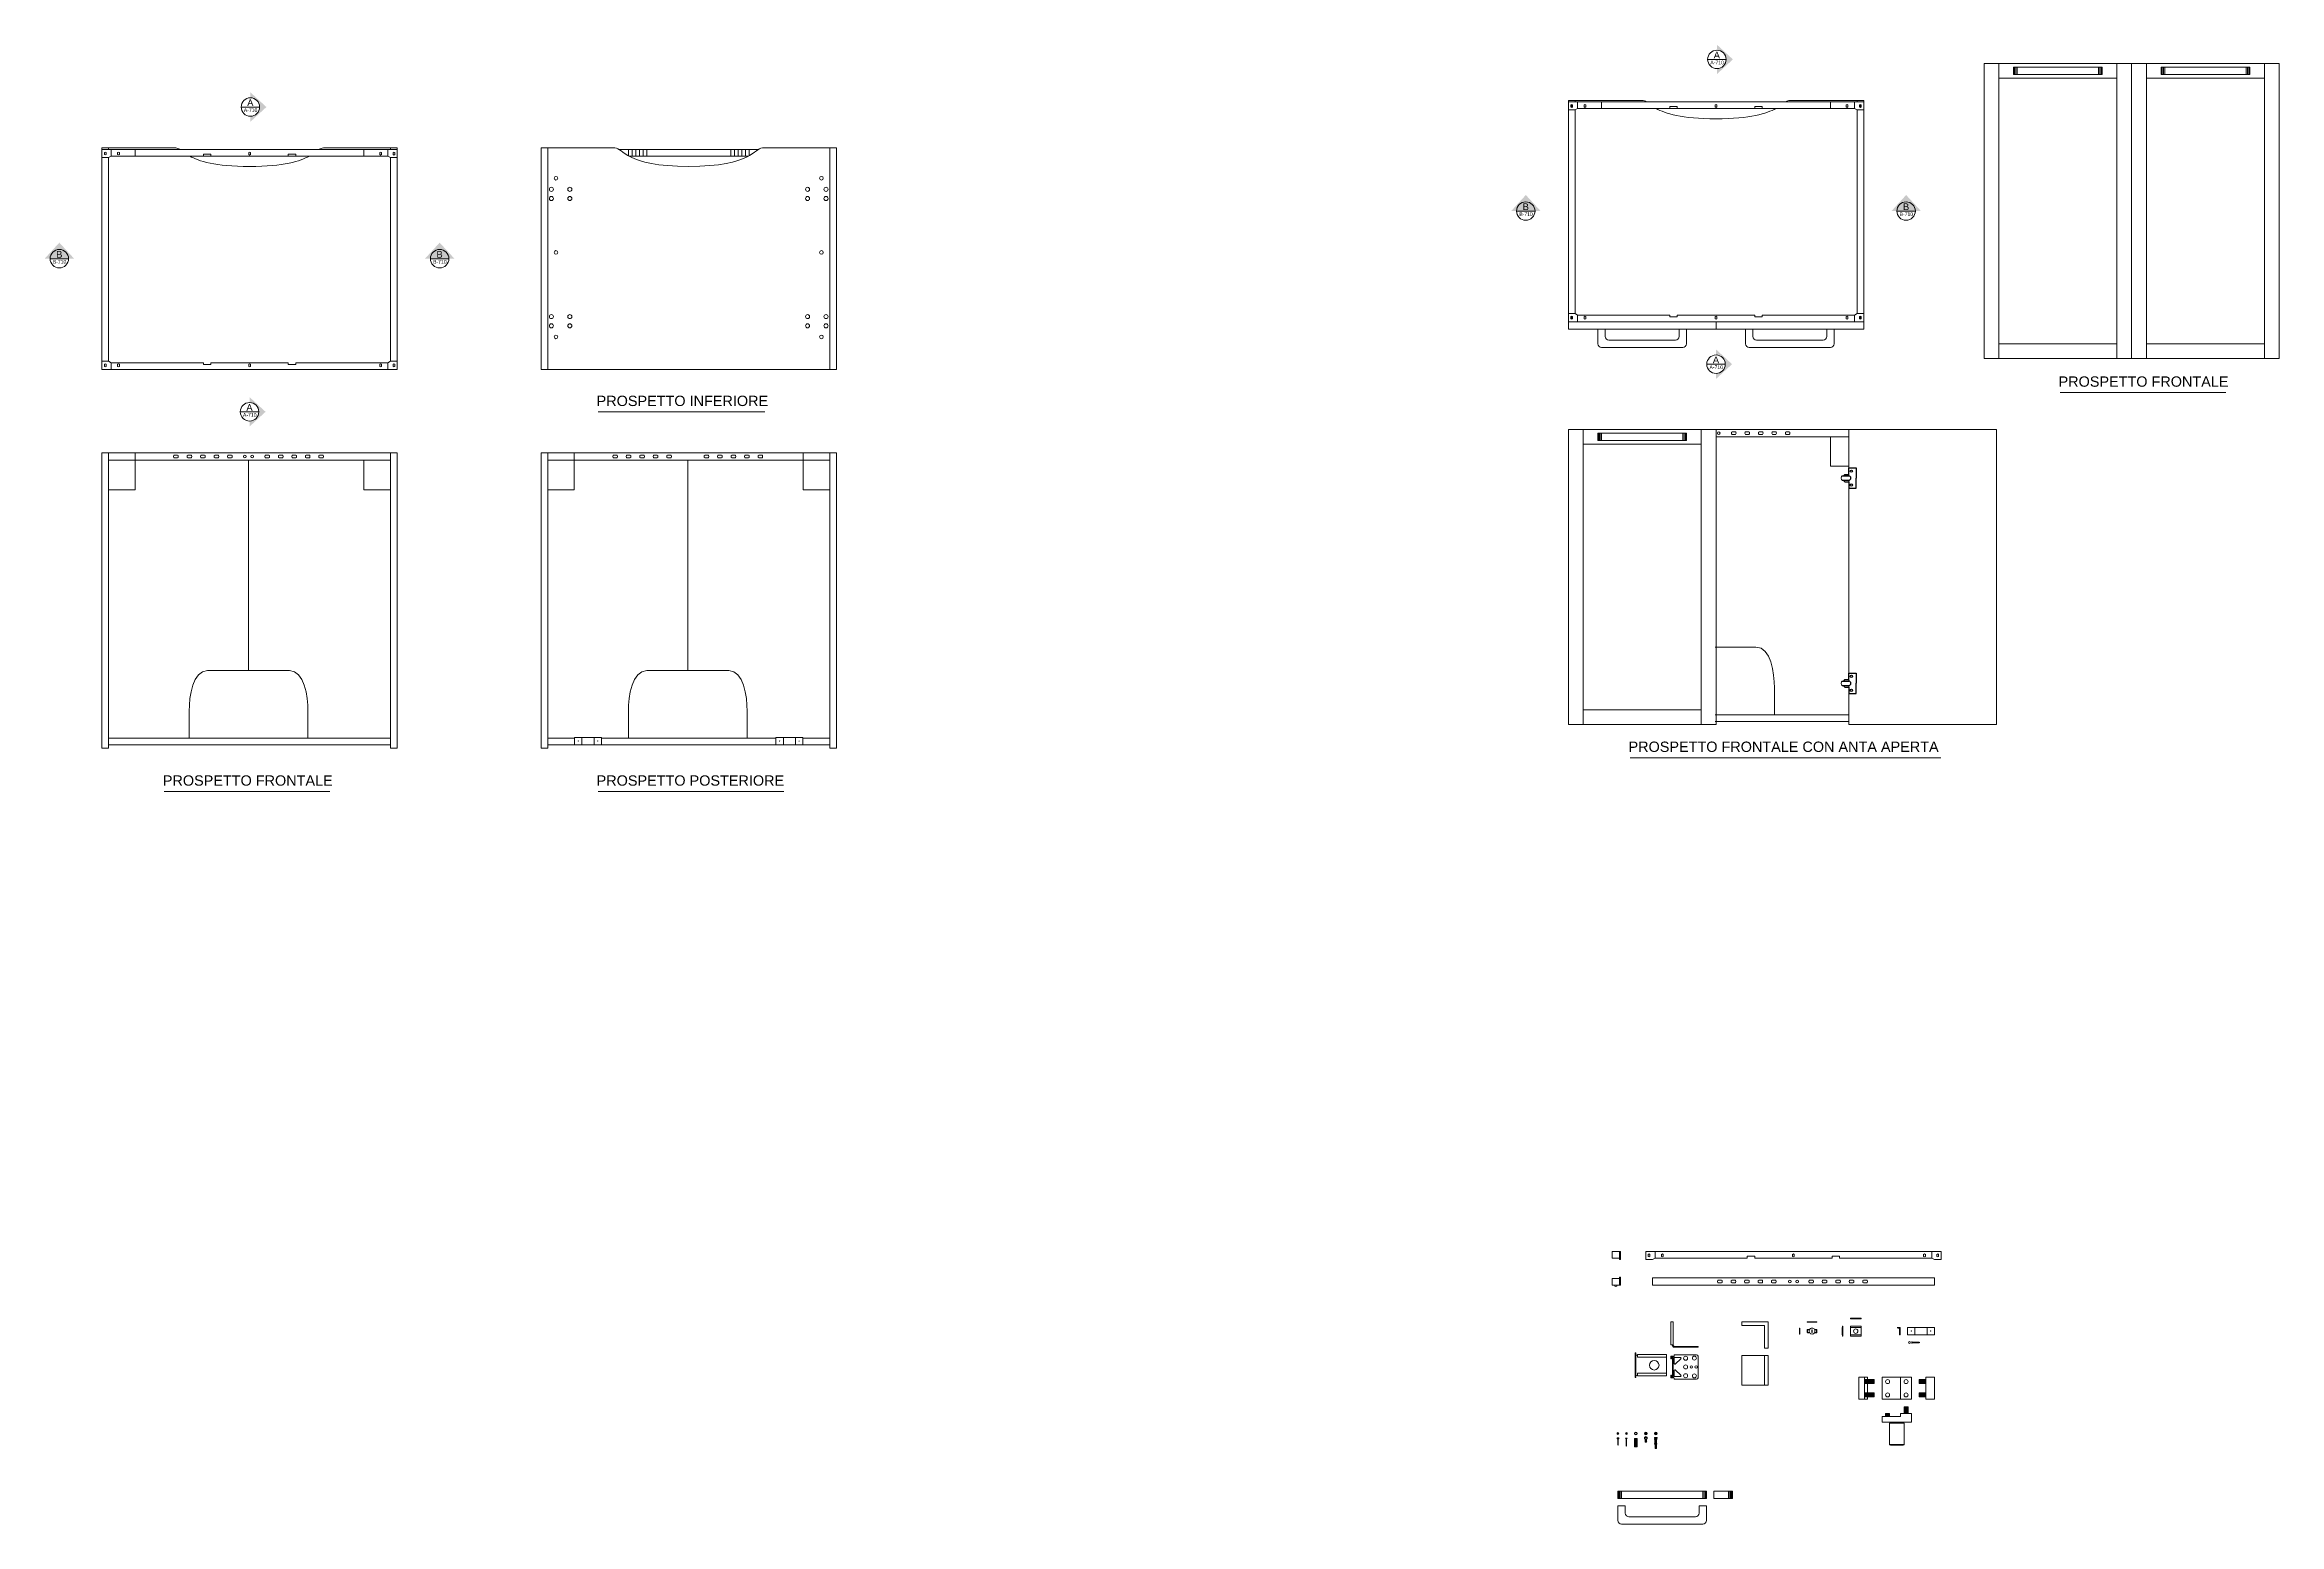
# Model space of a CAD drawing. Header units: millimetres. Extents: x 1499 to 3407, y -486 to 657.
# Drawn here: x 2344 to 2949, y 167 to 568 of the extents above; entities that cross this region are included whole.
import ezdxf
from ezdxf.enums import TextEntityAlignment as Align

# ---------------------------------------------------------------- set-up
doc = ezdxf.new("R2010")
doc.units = ezdxf.units.MM
for name, color, linetype, lineweight in [('A-FURN', 8, 'Continuous', 18), ('ante', 9, 'Continuous', 18), ('G-ANNO-DIM', 3, 'Continuous', 18), ('maniglie', 5, 'Continuous', 18), ('meccanismi', 4, 'Continuous', 18), ('viti', 2, 'Continuous', 18)]:
    doc.layers.add(name, color=color, linetype=linetype, lineweight=lineweight)
doc.styles.add('ARIAL', font='arial.ttf')
doc.styles.add('underline', font='arial.ttf')

msp = doc.modelspace()

# ---------------------------------------------------------------- texts
at = {"layer": 'G-ANNO-DIM', "style": 'underline'}
for s, p in [('PROSPETTO INFERIORE', (2493.44, 469.78)), ('PROSPETTO FRONTALE', (2889.49, 475.01)), ('PROSPETTO FRONTALE CON ANTA APERTA', (2772.99, 376.04)), ('PROSPETTO FRONTALE', (2375.92, 366.89)), ('PROSPETTO POSTERIORE', (2493.44, 366.89))]:
    msp.add_text(s, height=2.7972, dxfattribs=at).set_placement(p)
at = {"layer": 'G-ANNO-DIM', "style": 'ARIAL'}
for tag, height, p in [('A-710', 0.984, (2796.99, 562.88)), ('A', 1.83, (2796.91, 564.88)), ('A', 1.83, (2399.62, 551.97)), ('A-710', 0.984, (2399.7, 549.97)), ('B-710', 0.984, (2745.23, 521.78)), ('B', 1.83, (2745.15, 523.78)), ('B-710', 0.984, (2848.26, 521.78)), ('B', 1.83, (2848.18, 523.78)), ('B-710', 0.984, (2347.94, 508.87)), ('B', 1.83, (2347.86, 510.87)), ('B-710', 0.984, (2450.97, 508.87)), ('B', 1.83, (2450.89, 510.87)), ('A-710', 0.984, (2796.76, 480.28)), ('A', 1.83, (2796.68, 482.28)), ('A-710', 0.984, (2399.47, 467.37)), ('A', 1.83, (2399.39, 469.37))]:
    msp.add_attdef(tag, text='', height=height, dxfattribs=at).set_placement(p, align=Align.MIDDLE_CENTER)

# ---------------------------------------------------------------- blocks, each defined once
blk = doc.blocks.new('buchi')
at = {"layer": 'meccanismi'}
for p, q in [((2908.12, 1714.86), (2908.12, 1715.76)), ((2908.82, 1715.76), (2908.82, 1714.86))]:
    blk.add_line(p, q, dxfattribs=at)
for points in [[(2908.82, 1715.76), (2908.82, 1716), (2908.12, 1716), (2908.12, 1715.76)], [(2908.12, 1714.86), (2908.12, 1714.63), (2908.82, 1714.63), (2908.82, 1714.86)]]:
    blk.add_open_spline(points, degree=3, dxfattribs=at)

# ---------------------------------------------------------------- hatches: boundary and pattern name
at = {"layer": 'G-ANNO-DIM'}
h = msp.add_hatch(color=256, dxfattribs=at)
h.dxf.hatch_style = 1
h.paths.add_polyline_path([(2796.93, 567.71), (2796.93, 566.22, -1), (2796.93, 561.22), (2796.93, 559.73), (2801.27, 563.72)])
h = msp.add_hatch(color=256, dxfattribs=at)
h.dxf.hatch_style = 1
h.paths.add_polyline_path([(2399.64, 554.8), (2399.64, 553.31, -1), (2399.64, 548.31), (2399.64, 546.82), (2403.98, 550.81)])
h = msp.add_hatch(color=256, dxfattribs=at)
h.dxf.hatch_style = 1
edge = h.paths.add_edge_path()
edge.add_line((2741.2, 522.62), (2742.66, 522.62))
edge.add_arc((2745.16, 522.62), 2.5, -0.00165, 180.08683, ccw=False)
edge.add_line((2747.66, 522.62), (2749.18, 522.62))
edge.add_line((2749.18, 522.62), (2745.16, 526.97))
edge.add_line((2745.16, 526.97), (2741.2, 522.62))
h = msp.add_hatch(color=256, dxfattribs=at)
h.dxf.hatch_style = 1
edge = h.paths.add_edge_path()
edge.add_line((2844.23, 522.62), (2845.69, 522.62))
edge.add_arc((2848.19, 522.62), 2.5, -0.00165, 180.08683, ccw=False)
edge.add_line((2850.69, 522.62), (2852.21, 522.62))
edge.add_line((2852.21, 522.62), (2848.19, 526.97))
edge.add_line((2848.19, 526.97), (2844.23, 522.62))
h = msp.add_hatch(color=256, dxfattribs=at)
h.dxf.hatch_style = 1
edge = h.paths.add_edge_path()
edge.add_line((2343.91, 509.71), (2345.38, 509.71))
edge.add_arc((2347.88, 509.71), 2.5, -0.00165, 180.08683, ccw=False)
edge.add_line((2350.38, 509.71), (2351.9, 509.71))
edge.add_line((2351.9, 509.71), (2347.88, 514.06))
edge.add_line((2347.88, 514.06), (2343.91, 509.71))
h = msp.add_hatch(color=256, dxfattribs=at)
h.dxf.hatch_style = 1
edge = h.paths.add_edge_path()
edge.add_line((2446.94, 509.71), (2448.41, 509.71))
edge.add_arc((2450.91, 509.71), 2.5, -0.00165, 180.08683, ccw=False)
edge.add_line((2453.41, 509.71), (2454.92, 509.71))
edge.add_line((2454.92, 509.71), (2450.91, 514.06))
edge.add_line((2450.91, 514.06), (2446.94, 509.71))
h = msp.add_hatch(color=256, dxfattribs=at)
h.dxf.hatch_style = 1
h.paths.add_polyline_path([(2796.7, 485.11), (2796.7, 483.62, -1), (2796.7, 478.62), (2796.7, 477.13), (2801.04, 481.12)])
h = msp.add_hatch(color=256, dxfattribs=at)
h.dxf.hatch_style = 1
h.paths.add_polyline_path([(2399.41, 472.2), (2399.41, 470.71, -1), (2399.41, 465.71), (2399.41, 464.22), (2403.75, 468.21)])

# ---------------------------------------------------------------- linework, layer by layer
at = {"color": 4}
for p, q in [((2830.9, 450.86), (2832.64, 450.86)), ((2830.9, 449.65), (2832.64, 449.65)), ((2831.59, 451.26), (2832.69, 451.26)), ((2831.59, 449.24), (2832.69, 449.24)), ((2832.69, 451.26), (2832.69, 453)), ((2832.69, 453), (2834.69, 453)), ((2832.69, 449.24), (2832.69, 447.51)), ((2834.69, 453), (2834.69, 450.25)), ((2834.69, 447.51), (2834.69, 450.25)), ((2832.69, 447.51), (2834.69, 447.51)), ((2830.9, 395.23), (2832.64, 395.23)), ((2830.9, 394.02), (2832.64, 394.02)), ((2831.59, 395.63), (2832.69, 395.63)), ((2831.59, 393.62), (2832.69, 393.62)), ((2832.69, 395.63), (2832.69, 397.37)), ((2832.69, 397.37), (2834.69, 397.37)), ((2832.69, 393.62), (2832.69, 391.88)), ((2834.69, 397.37), (2834.69, 394.63)), ((2834.69, 391.88), (2834.69, 394.63)), ((2832.69, 391.88), (2834.69, 391.88))]:
    msp.add_line(p, q, dxfattribs=at)
for centre in [(2833.37, 452.13), (2833.37, 448.37), (2833.37, 396.51), (2833.37, 392.75)]:
    msp.add_circle(centre, 0.3, dxfattribs=at)
for centre, radius, start, end in [((2832.22, 450.26), 1.18, 122.3859, 149.89805), ((2832.22, 450.24), 1.18, 210.10195, 237.6141), ((2832.64, 450.25), 0.602, 270, 90), ((2832.22, 394.63), 1.18, 122.3859, 149.89805), ((2832.22, 394.62), 1.18, 210.10195, 237.6141), ((2832.64, 394.63), 0.602, 270, 90)]:
    msp.add_arc(centre, radius, start, end, dxfattribs=at)
at = {"layer": 'A-FURN'}
for p, q in [((2869.29, 562.62), (2869.29, 482.62)), ((2877.29, 561.62), (2901.29, 561.62)), ((2877.29, 561.62), (2877.29, 559.62)), ((2877.29, 561.62), (2878.29, 561.62)), ((2877.29, 561.62), (2877.39, 561.62)), ((2877.29, 559.62), (2878.29, 559.62)), ((2877.39, 561.62), (2877.39, 559.62)), ((2877.59, 559.62), (2877.59, 561.62)), ((2877.59, 559.62), (2877.89, 559.62)), ((2877.89, 559.62), (2877.89, 561.62)), ((2878.29, 559.62), (2878.29, 561.62)), ((2900.29, 559.62), (2900.29, 561.62)), ((2901.29, 559.62), (2900.29, 559.62)), ((2900.69, 559.62), (2900.69, 561.62)), ((2900.99, 559.62), (2900.69, 559.62)), ((2900.99, 559.62), (2900.99, 561.62)), ((2901.19, 561.62), (2901.19, 559.62)), ((2901.29, 561.62), (2901.29, 559.62)), ((2917.29, 561.62), (2941.29, 561.62)), ((2917.29, 561.62), (2917.29, 559.62)), ((2917.29, 561.62), (2918.29, 561.62)), ((2917.29, 561.62), (2917.39, 561.62)), ((2917.29, 559.62), (2918.29, 559.62)), ((2917.39, 561.62), (2917.39, 559.62)), ((2917.59, 559.62), (2917.59, 561.62)), ((2917.59, 559.62), (2917.89, 559.62)), ((2917.89, 559.62), (2917.89, 561.62)), ((2918.29, 559.62), (2918.29, 561.62)), ((2940.29, 559.62), (2940.29, 561.62)), ((2941.29, 561.62), (2940.29, 561.62)), ((2941.29, 559.62), (2940.29, 559.62)), ((2940.69, 559.62), (2940.69, 561.62)), ((2940.99, 559.62), (2940.69, 559.62)), ((2940.99, 559.62), (2940.99, 561.62)), ((2941.29, 561.62), (2941.19, 561.62)), ((2941.19, 561.62), (2941.19, 559.62)), ((2941.29, 561.62), (2941.29, 559.62)), ((2949.29, 482.62), (2949.29, 562.62)), ((2756.69, 552.62), (2756.69, 492.62)), ((2758.49, 552.62), (2756.69, 552.62)), ((2758.49, 552.62), (2776.69, 552.62)), ((2758.49, 552.22), (2758.49, 552.62)), ((2777.83, 552.22), (2758.49, 552.22)), ((2834.89, 552.22), (2815.55, 552.22)), ((2816.69, 552.62), (2834.89, 552.62)), ((2834.89, 552.22), (2834.89, 552.62)), ((2836.69, 552.62), (2834.89, 552.62)), ((2836.69, 492.62), (2836.69, 552.62)), ((2758.49, 494.82), (2758.49, 550.02)), ((2780.49, 550.42), (2759.19, 550.42)), ((2834.19, 550.42), (2812.89, 550.42)), ((2834.89, 494.82), (2834.89, 550.02)), ((2359.41, 539.71), (2359.41, 479.71)), ((2361.21, 539.71), (2359.41, 539.71)), ((2361.21, 539.71), (2379.41, 539.71)), ((2361.21, 539.31), (2361.21, 539.71)), ((2380.55, 539.31), (2361.21, 539.31)), ((2437.61, 539.31), (2418.26, 539.31)), ((2419.41, 539.71), (2437.61, 539.71)), ((2439.41, 539.71), (2437.61, 539.71)), ((2437.61, 539.31), (2437.61, 539.71)), ((2439.41, 479.71), (2439.41, 539.71)), ((2478.38, 479.71), (2478.38, 539.71)), ((2480.18, 539.71), (2498.38, 539.71)), ((2480.18, 479.71), (2480.18, 539.71)), ((2537.24, 539.31), (2499.53, 539.31)), ((2538.38, 539.71), (2556.58, 539.71)), ((2556.58, 479.71), (2556.58, 539.71)), ((2556.58, 479.71), (2556.58, 539.71)), ((2361.21, 481.91), (2361.21, 537.11)), ((2383.21, 537.51), (2361.91, 537.51)), ((2436.91, 537.51), (2415.61, 537.51)), ((2437.61, 481.91), (2437.61, 537.11)), ((2534.58, 537.51), (2502.18, 537.51)), ((2834.89, 492.62), (2758.69, 492.62)), ((2764.69, 490.62), (2764.69, 486.62)), ((2766.69, 490.62), (2764.69, 490.62)), ((2766.69, 488.62), (2766.69, 490.62)), ((2788.69, 490.62), (2786.69, 490.62)), ((2786.69, 490.62), (2786.69, 488.62)), ((2788.69, 486.62), (2788.69, 490.62)), ((2804.69, 490.62), (2804.69, 486.62)), ((2806.69, 490.62), (2804.69, 490.62)), ((2806.69, 488.62), (2806.69, 490.62)), ((2826.69, 490.62), (2826.69, 488.62)), ((2828.69, 490.62), (2826.69, 490.62)), ((2828.69, 486.62), (2828.69, 490.62)), ((2765.69, 485.62), (2787.69, 485.62)), ((2785.69, 487.62), (2767.69, 487.62)), ((2805.69, 485.62), (2827.69, 485.62)), ((2825.69, 487.62), (2807.69, 487.62)), ((2437.61, 479.71), (2361.41, 479.71)), ((2756.69, 463.44), (2756.69, 383.44)), ((2764.69, 462.44), (2788.69, 462.44)), ((2764.69, 462.44), (2764.69, 460.44)), ((2764.69, 462.44), (2765.69, 462.44)), ((2764.69, 462.44), (2764.79, 462.44)), ((2764.79, 462.44), (2764.79, 460.44)), ((2764.99, 460.44), (2764.99, 462.44)), ((2765.29, 460.44), (2765.29, 462.44)), ((2765.69, 460.44), (2765.69, 462.44)), ((2787.69, 460.44), (2787.69, 462.44)), ((2788.09, 460.44), (2788.09, 462.44)), ((2788.39, 460.44), (2788.39, 462.44)), ((2788.59, 462.44), (2788.59, 460.44)), ((2788.69, 462.44), (2788.69, 460.44)), ((2359.41, 457.09), (2359.41, 377.09)), ((2361.21, 377.09), (2361.21, 457.09)), ((2368.41, 457.09), (2368.41, 447.09)), ((2437.61, 377.09), (2437.61, 457.09)), ((2439.41, 377.09), (2439.41, 457.09)), ((2478.38, 457.09), (2478.38, 377.09)), ((2480.18, 377.09), (2480.18, 457.09)), ((2487.38, 457.09), (2487.38, 447.09)), ((2556.58, 377.09), (2556.58, 457.09)), ((2558.38, 377.09), (2558.38, 457.09)), ((2368.41, 447.09), (2361.21, 447.09)), ((2487.38, 447.09), (2480.18, 447.09)), ((2796.43, 404.44), (2807.52, 404.44)), ((2388.06, 398.09), (2410.23, 398.09)), ((2507.04, 398.09), (2529.21, 398.09)), ((2812.52, 393.44), (2812.52, 386.11)), ((2383.06, 379.76), (2383.06, 387.09)), ((2415.23, 387.09), (2415.23, 379.76)), ((2502.04, 379.76), (2502.04, 387.09)), ((2534.21, 387.09), (2534.21, 379.76)), ((2756.69, 383.44), (2758.49, 383.44)), ((2796.43, 386.11), (2832.69, 386.11)), ((2832.69, 384.31), (2796.43, 384.31)), ((2359.41, 377.09), (2361.21, 377.09)), ((2361.21, 379.76), (2437.61, 379.76)), ((2361.21, 379.76), (2383.06, 379.76)), ((2437.61, 377.96), (2361.21, 377.96)), ((2437.61, 377.09), (2437.61, 377.29)), ((2437.61, 377.09), (2439.41, 377.09)), ((2439.41, 377.09), (2437.61, 377.09)), ((2478.38, 377.09), (2480.18, 377.09)), ((2480.18, 379.76), (2487.47, 379.76)), ((2480.18, 379.76), (2487.47, 379.76)), ((2556.58, 377.96), (2480.18, 377.96)), ((2494.75, 379.76), (2542.02, 379.76)), ((2494.75, 379.76), (2502.04, 379.76)), ((2534.21, 379.76), (2542.02, 379.76)), ((2549.3, 379.76), (2556.58, 379.76)), ((2549.3, 379.76), (2556.58, 379.76)), ((2556.58, 377.09), (2556.58, 377.29)), ((2556.58, 377.09), (2558.38, 377.09)), ((2558.38, 377.09), (2556.58, 377.09))]:
    msp.add_line(p, q, dxfattribs=at)
for points in [[(2869.29, 482.62), (2909.29, 482.62), (2909.29, 562.62), (2869.29, 562.62), (2869.29, 482.62)], [(2873.29, 482.62), (2873.29, 562.62)], [(2905.29, 558.62), (2873.29, 558.62)], [(2901.29, 559.62), (2877.29, 559.62)], [(2878.29, 561.62), (2878.29, 559.62)], [(2878.29, 561.62), (2878.29, 559.62)], [(2878.29, 561.62), (2878.29, 559.62)], [(2909.29, 562.62), (2905.29, 562.62)], [(2905.29, 562.62), (2905.29, 482.62)], [(2909.29, 482.62), (2949.29, 482.62), (2949.29, 562.62), (2909.29, 562.62), (2909.29, 482.62)], [(2913.29, 482.62), (2913.29, 562.62)], [(2945.29, 558.62), (2913.29, 558.62)], [(2941.29, 559.62), (2917.29, 559.62)], [(2918.29, 561.62), (2918.29, 559.62)], [(2918.29, 561.62), (2918.29, 559.62)], [(2918.29, 561.62), (2918.29, 559.62)], [(2949.29, 562.62), (2945.29, 562.62)], [(2945.29, 562.62), (2945.29, 482.62)], [(2758.49, 552.22), (2758.49, 552.62)], [(2834.89, 552.22), (2834.89, 552.62)], [(2758.49, 494.82), (2758.49, 550.02)], [(2834.89, 494.82), (2834.89, 550.02)], [(2361.21, 539.31), (2361.21, 539.71)], [(2437.61, 539.31), (2437.61, 539.71)], [(2478.38, 479.71), (2480.18, 479.71), (2480.18, 539.71), (2478.38, 539.71)], [(2480.18, 537.51), (2480.18, 539.31)], [(2502.04, 539.31), (2502.04, 537.59)], [(2503.04, 537.49), (2503.04, 539.31)], [(2504.04, 539.31), (2504.04, 537.51)], [(2505.04, 537.51), (2505.04, 539.31)], [(2506.04, 539.31), (2506.04, 537.51)], [(2507.04, 539.31), (2507.04, 537.51)], [(2529.77, 539.33), (2529.77, 537.53)], [(2530.77, 539.33), (2530.77, 537.53)], [(2531.77, 537.53), (2531.77, 539.33)], [(2532.77, 539.33), (2532.77, 537.53)], [(2533.77, 537.51), (2533.77, 539.33)], [(2534.77, 539.33), (2534.77, 537.61)], [(2556.58, 479.71), (2558.38, 479.71), (2558.38, 539.71), (2556.58, 539.71)], [(2556.58, 537.51), (2556.58, 539.31)], [(2361.21, 481.91), (2361.21, 537.11)], [(2437.61, 481.91), (2437.61, 537.11)], [(2756.69, 492.62), (2758.49, 492.62)], [(2756.69, 490.62), (2836.69, 490.62), (2836.69, 492.62), (2756.69, 492.62), (2756.69, 490.62)], [(2834.89, 492.62), (2758.49, 492.62)], [(2796.69, 490.62), (2796.69, 492.62)], [(2836.69, 492.62), (2834.89, 492.62)], [(2905.29, 486.62), (2873.29, 486.62)], [(2945.29, 486.62), (2913.29, 486.62)], [(2359.41, 479.71), (2361.21, 479.71)], [(2437.61, 479.71), (2361.21, 479.71)], [(2439.41, 479.71), (2437.61, 479.71)], [(2556.58, 479.71), (2480.18, 479.71)], [(2556.58, 479.71), (2556.58, 480.55)], [(2756.69, 383.44), (2796.69, 383.44), (2796.69, 463.44), (2756.69, 463.44), (2756.69, 383.44)], [(2760.69, 383.44), (2760.69, 463.44)], [(2788.69, 460.44), (2764.69, 460.44)], [(2765.69, 462.44), (2765.69, 460.44)], [(2765.69, 462.44), (2765.69, 460.44)], [(2765.69, 462.44), (2765.69, 460.44)], [(2792.69, 463.44), (2792.69, 383.44)], [(2827.69, 461.44), (2827.69, 453.44), (2832.69, 453.44)], [(2832.69, 383.44), (2872.69, 383.44), (2872.69, 463.44), (2832.69, 463.44)], [(2832.69, 463.44), (2832.69, 450.85)], [(2388.06, 398.09), (2399.14, 398.09), (2399.14, 455.09)], [(2430.41, 455.09), (2430.41, 447.09), (2437.61, 447.09)], [(2437.61, 457.09), (2437.61, 455.09)], [(2507.04, 398.09), (2518.12, 398.09), (2518.12, 455.09)], [(2549.38, 457.09), (2549.38, 447.09), (2556.58, 447.09)], [(2556.58, 457.09), (2556.58, 455.09)], [(2792.69, 459.44), (2760.69, 459.44)], [(2832.69, 449.65), (2832.69, 395.23)], [(2361.21, 379.09), (2361.21, 447.09)], [(2437.61, 379.09), (2437.61, 447.09)], [(2480.18, 379.09), (2480.18, 447.09)], [(2556.58, 379.09), (2556.58, 447.09)], [(2832.69, 394.03), (2832.69, 383.44)], [(2792.69, 387.44), (2760.69, 387.44)], [(2480.18, 379.76), (2487.47, 379.76), (2487.47, 377.96)]]:
    msp.add_lwpolyline(points, dxfattribs=at)
for centre, radius in [((2481.18, 528.51), 0.552), ((2482.43, 531.51), 0.5), ((2486.18, 528.51), 0.552), ((2550.58, 528.51), 0.552), ((2554.33, 531.51), 0.5), ((2555.58, 528.51), 0.552), ((2481.18, 526.01), 0.552), ((2486.18, 526.01), 0.552), ((2550.58, 526.01), 0.552), ((2555.58, 526.01), 0.552), ((2482.43, 511.41), 0.5), ((2554.33, 511.41), 0.5), ((2481.18, 494.01), 0.552), ((2481.18, 491.51), 0.552), ((2486.18, 494.01), 0.552), ((2486.18, 491.51), 0.552), ((2550.58, 494.01), 0.552), ((2550.58, 491.51), 0.552), ((2555.58, 494.01), 0.552), ((2555.58, 491.51), 0.552), ((2482.43, 488.51), 0.5), ((2554.33, 488.51), 0.5)]:
    msp.add_circle(centre, radius, dxfattribs=at)
for points in [[(2776.69, 552.62), (2777.1, 552.62), (2777.45, 552.47), (2777.83, 552.22)], [(2780.49, 550.42), (2782.92, 549.08), (2787.32, 547.62), (2796.69, 547.62)], [(2796.69, 547.62), (2806.07, 547.62), (2810.46, 549.08), (2812.89, 550.42)], [(2379.41, 539.71), (2379.81, 539.71), (2380.16, 539.56), (2380.55, 539.31)], [(2498.38, 539.71), (2500.74, 539.71), (2501.03, 534.71), (2518.38, 534.71)], [(2383.21, 537.51), (2385.64, 536.17), (2390.03, 534.71), (2399.4, 534.71)], [(2399.41, 534.71), (2408.78, 534.71), (2413.17, 536.17), (2415.61, 537.51)], [(2765.69, 485.62), (2765.22, 485.62), (2764.69, 486.15), (2764.69, 486.62)], [(2767.69, 487.62), (2767.22, 487.62), (2766.69, 488.15), (2766.69, 488.62)], [(2785.69, 487.62), (2786.16, 487.62), (2786.69, 488.15), (2786.69, 488.62)], [(2787.69, 485.62), (2788.16, 485.62), (2788.69, 486.15), (2788.69, 486.62)], [(2805.69, 485.62), (2805.22, 485.62), (2804.69, 486.15), (2804.69, 486.62)], [(2807.69, 487.62), (2807.22, 487.62), (2806.69, 488.15), (2806.69, 488.62)], [(2825.69, 487.62), (2826.16, 487.62), (2826.69, 488.15), (2826.69, 488.62)], [(2827.69, 485.62), (2828.16, 485.62), (2828.69, 486.15), (2828.69, 486.62)], [(2807.52, 404.44), (2811.55, 404.44), (2812.52, 397.47), (2812.52, 393.44)], [(2388.06, 398.09), (2384.03, 398.09), (2383.06, 391.12), (2383.06, 387.09)], [(2410.23, 398.09), (2414.26, 398.09), (2415.23, 391.12), (2415.23, 387.09)], [(2507.04, 398.09), (2503.01, 398.09), (2502.04, 391.12), (2502.04, 387.09)], [(2529.21, 398.09), (2533.24, 398.09), (2534.21, 391.12), (2534.21, 387.09)]]:
    msp.add_open_spline(points, degree=3, dxfattribs=at)
for points, knots in [([(2815.55, 552.22), (2815.94, 552.47), (2816.28, 552.62), (2816.69, 552.62), (2816.69, 552.62), (2816.69, 552.62), (2816.69, 552.62), (2816.69, 552.62), (2816.69, 552.62), (2816.69, 552.62)], [5.843098, 5.843098, 5.843098, 5.843098, 7.071068, 7.071068, 7.071068, 7.071074, 7.071074, 7.071074, 7.071154, 7.071154, 7.071154, 7.071154]), ([(2418.26, 539.31), (2418.65, 539.56), (2419, 539.71), (2419.41, 539.71), (2419.41, 539.71), (2419.41, 539.71), (2419.41, 539.71), (2419.41, 539.71), (2419.41, 539.71), (2419.41, 539.71)], [5.843098, 5.843098, 5.843098, 5.843098, 7.071068, 7.071068, 7.071068, 7.071074, 7.071074, 7.071074, 7.071154, 7.071154, 7.071154, 7.071154]), ([(2518.38, 534.71), (2535.74, 534.71), (2536.03, 539.71), (2538.38, 539.71), (2538.38, 539.71), (2538.38, 539.71), (2538.38, 539.71), (2538.38, 539.71), (2538.38, 539.71), (2538.38, 539.71)], [0, 0, 0, 0, 7.071068, 7.071068, 7.071068, 7.071074, 7.071074, 7.071074, 7.071154, 7.071154, 7.071154, 7.071154])]:
    msp.add_open_spline(points, degree=3, knots=knots, dxfattribs=at)
at = {"layer": 'ante'}
msp.add_lwpolyline([(2796.69, 463.44), (2792.69, 463.44)], dxfattribs=at)
at = {"layer": 'G-ANNO-DIM'}
for p, q in [((2799.42, 563.72), (2794.42, 563.72)), ((2402.14, 550.81), (2397.14, 550.81)), ((2747.66, 522.62), (2742.66, 522.62)), ((2850.69, 522.62), (2845.69, 522.62)), ((2350.38, 509.71), (2345.38, 509.71)), ((2453.41, 509.71), (2448.41, 509.71)), ((2799.19, 481.12), (2794.19, 481.12)), ((2889.89, 473.44), (2934.76, 473.44)), ((2401.91, 468.21), (2396.91, 468.21)), ((2493.84, 468.21), (2539.05, 468.21)), ((2773.39, 374.47), (2857.61, 374.47)), ((2376.32, 365.32), (2421.19, 365.32)), ((2493.84, 365.32), (2544.11, 365.32))]:
    msp.add_line(p, q, dxfattribs=at)
for centre in [(2796.92, 563.72), (2399.64, 550.81), (2745.16, 522.62), (2848.19, 522.62), (2347.88, 509.71), (2450.91, 509.71), (2796.69, 481.12), (2399.41, 468.21)]:
    msp.add_circle(centre, 2.5, dxfattribs=at)
at = {"layer": 'maniglie'}
for p, q in [((2770.11, 173.71), (2770.11, 175.71)), ((2770.11, 175.71), (2771.11, 175.71)), ((2770.21, 173.71), (2770.21, 175.71)), ((2770.41, 175.71), (2770.41, 173.71)), ((2770.41, 175.71), (2770.71, 175.71)), ((2770.71, 175.71), (2770.71, 173.71)), ((2771.11, 175.71), (2771.11, 173.71)), ((2793.11, 175.71), (2793.11, 173.71)), ((2794.11, 175.71), (2793.11, 175.71)), ((2793.81, 175.71), (2793.51, 175.71)), ((2793.51, 175.71), (2793.51, 173.71)), ((2793.81, 175.71), (2793.81, 173.71)), ((2794.01, 173.71), (2794.01, 175.71)), ((2794.11, 173.71), (2794.11, 175.71)), ((2800.11, 173.71), (2800.11, 175.71)), ((2800.41, 173.71), (2800.41, 175.71)), ((2800.66, 175.71), (2800.66, 173.71)), ((2800.86, 173.71), (2800.86, 175.71)), ((2801.01, 175.71), (2801.01, 173.71)), ((2801.11, 175.71), (2801.11, 173.71)), ((2794.11, 173.71), (2770.11, 173.71)), ((2770.11, 173.71), (2771.11, 173.71)), ((2770.11, 173.71), (2770.21, 173.71)), ((2770.11, 171.71), (2770.11, 167.71)), ((2772.11, 171.71), (2770.11, 171.71)), ((2772.11, 169.71), (2772.11, 171.71)), ((2794.11, 171.71), (2792.11, 171.71)), ((2792.11, 171.71), (2792.11, 169.71)), ((2794.11, 173.71), (2793.11, 173.71)), ((2794.11, 173.71), (2794.01, 173.71)), ((2794.11, 167.71), (2794.11, 171.71)), ((2800.11, 173.71), (2800.31, 173.71)), ((2771.11, 166.71), (2793.11, 166.71)), ((2791.11, 168.71), (2773.11, 168.71))]:
    msp.add_line(p, q, dxfattribs=at)
for points in [[(2770.11, 175.71), (2794.11, 175.71)], [(2793.11, 173.71), (2793.11, 175.71)], [(2793.11, 173.71), (2793.11, 175.71)], [(2793.11, 173.71), (2793.11, 175.71)], [(2796.11, 173.71), (2796.11, 175.71), (2801.11, 175.71)], [(2801.11, 175.71), (2801.11, 173.71), (2796.11, 173.71)], [(2801.11, 173.71), (2801.11, 175.71)]]:
    msp.add_lwpolyline(points, dxfattribs=at)
for points in [[(2773.11, 168.71), (2772.64, 168.71), (2772.11, 169.24), (2772.11, 169.71)], [(2791.11, 168.71), (2791.58, 168.71), (2792.11, 169.24), (2792.11, 169.71)], [(2771.11, 166.71), (2770.64, 166.71), (2770.11, 167.24), (2770.11, 167.71)], [(2793.11, 166.71), (2793.58, 166.71), (2794.11, 167.24), (2794.11, 167.71)]]:
    msp.add_open_spline(points, degree=3, dxfattribs=at)
at = {"layer": 'meccanismi'}
for p, q in [((2756.69, 552.22), (2756.69, 550.02)), ((2756.69, 552.22), (2796.69, 552.22)), ((2757.36, 550.84), (2757.36, 551.4)), ((2757.82, 550.84), (2757.82, 551.4)), ((2758.49, 552.22), (2834.89, 552.22)), ((2760.96, 550.84), (2760.96, 551.4)), ((2761.42, 550.84), (2761.42, 551.4)), ((2765.69, 550.42), (2765.69, 552.22)), ((2786.19, 550.42), (2786.19, 550.92)), ((2796.46, 550.83), (2796.46, 551.4)), ((2836.69, 552.22), (2796.69, 552.22)), ((2796.92, 550.83), (2796.92, 551.4)), ((2807.19, 550.42), (2807.19, 550.92)), ((2827.69, 550.42), (2827.69, 552.22)), ((2831.96, 550.83), (2831.96, 551.4)), ((2832.42, 550.83), (2832.42, 551.4)), ((2835.56, 550.83), (2835.56, 551.4)), ((2836.02, 550.83), (2836.02, 551.4)), ((2836.69, 552.22), (2836.69, 550.02)), ((2756.69, 550.02), (2758.49, 550.02)), ((2759.19, 550.42), (2758.49, 550.02)), ((2786.19, 550.42), (2796.69, 550.42)), ((2807.19, 550.42), (2796.69, 550.42)), ((2834.19, 550.42), (2834.89, 550.02)), ((2836.69, 550.02), (2834.89, 550.02)), ((2359.41, 539.31), (2359.41, 537.11)), ((2359.41, 539.31), (2399.41, 539.31)), ((2361.21, 539.31), (2437.61, 539.31)), ((2368.41, 537.51), (2368.41, 539.31)), ((2439.41, 539.31), (2399.41, 539.31)), ((2430.41, 537.51), (2430.41, 539.31)), ((2439.41, 539.31), (2439.41, 537.11)), ((2359.41, 537.11), (2361.21, 537.11)), ((2360.08, 537.93), (2360.08, 538.49)), ((2360.54, 537.93), (2360.54, 538.49)), ((2361.91, 537.51), (2361.21, 537.11)), ((2363.68, 537.93), (2363.68, 538.49)), ((2364.14, 537.93), (2364.14, 538.49)), ((2388.91, 537.51), (2388.91, 538.01)), ((2388.91, 537.51), (2399.41, 537.51)), ((2399.18, 537.93), (2399.18, 538.49)), ((2409.91, 537.51), (2399.41, 537.51)), ((2399.64, 537.93), (2399.64, 538.49)), ((2409.91, 537.51), (2409.91, 538.01)), ((2434.68, 537.93), (2434.68, 538.49)), ((2435.14, 537.93), (2435.14, 538.49)), ((2436.91, 537.51), (2437.61, 537.11)), ((2439.41, 537.11), (2437.61, 537.11)), ((2438.28, 537.93), (2438.28, 538.49)), ((2438.74, 537.93), (2438.74, 538.49)), ((2756.69, 492.62), (2756.69, 494.82)), ((2756.69, 494.82), (2758.49, 494.82)), ((2756.69, 492.62), (2796.69, 492.62)), ((2757.36, 493.44), (2757.36, 494)), ((2757.82, 493.44), (2757.82, 494)), ((2759.19, 494.42), (2758.49, 494.82)), ((2760.96, 493.44), (2760.96, 494)), ((2761.42, 493.44), (2761.42, 494)), ((2786.19, 494.42), (2786.19, 493.92)), ((2786.19, 494.42), (2796.69, 494.42)), ((2796.46, 493.43), (2796.46, 494)), ((2807.19, 494.42), (2796.69, 494.42)), ((2836.69, 492.62), (2796.69, 492.62)), ((2796.92, 493.43), (2796.92, 494)), ((2807.19, 494.42), (2807.19, 493.92)), ((2831.96, 493.43), (2831.96, 494)), ((2832.42, 493.43), (2832.42, 494)), ((2834.19, 494.42), (2834.89, 494.82)), ((2836.69, 494.82), (2834.89, 494.82)), ((2835.56, 493.43), (2835.56, 494)), ((2836.02, 493.43), (2836.02, 494)), ((2836.69, 492.62), (2836.69, 494.82)), ((2359.41, 479.71), (2359.41, 481.91)), ((2359.41, 481.91), (2361.21, 481.91)), ((2359.41, 479.71), (2399.41, 479.71)), ((2360.08, 480.53), (2360.08, 481.09)), ((2360.54, 480.53), (2360.54, 481.09)), ((2361.91, 481.51), (2361.21, 481.91)), ((2363.68, 480.53), (2363.68, 481.09)), ((2364.14, 480.53), (2364.14, 481.09)), ((2388.91, 481.51), (2388.91, 481.01)), ((2388.91, 481.51), (2399.41, 481.51)), ((2399.18, 480.53), (2399.18, 481.09)), ((2409.91, 481.51), (2399.41, 481.51)), ((2439.41, 479.71), (2399.41, 479.71)), ((2399.64, 480.53), (2399.64, 481.09)), ((2409.91, 481.51), (2409.91, 481.01)), ((2434.68, 480.53), (2434.68, 481.09)), ((2435.14, 480.53), (2435.14, 481.09)), ((2436.91, 481.51), (2437.61, 481.91)), ((2439.41, 481.91), (2437.61, 481.91)), ((2438.28, 480.53), (2438.28, 481.09)), ((2438.74, 480.53), (2438.74, 481.09)), ((2439.41, 479.71), (2439.41, 481.91)), ((2832.69, 463.44), (2796.43, 463.44)), ((2439.41, 457.09), (2359.41, 457.09)), ((2558.38, 457.09), (2478.38, 457.09)), ((2487.47, 379.96), (2494.75, 379.96)), ((2487.47, 377.96), (2487.47, 379.96)), ((2494.75, 377.96), (2487.47, 377.96)), ((2489.47, 379.96), (2489.47, 377.96)), ((2492.75, 379.96), (2492.75, 377.96)), ((2494.75, 379.96), (2494.75, 377.96)), ((2542.02, 379.96), (2549.3, 379.96)), ((2542.02, 377.96), (2542.02, 379.96)), ((2549.3, 377.96), (2542.02, 377.96)), ((2544.02, 379.96), (2544.02, 377.96)), ((2547.3, 379.96), (2547.3, 377.96)), ((2549.3, 379.96), (2549.3, 377.96)), ((2777.67, 240.68), (2777.67, 238.48)), ((2777.67, 240.68), (2817.67, 240.68)), ((2777.67, 238.48), (2779.47, 238.48)), ((2778.34, 239.3), (2778.34, 239.86)), ((2778.8, 239.3), (2778.8, 239.86)), ((2780.17, 238.88), (2779.47, 238.48)), ((2781.94, 239.3), (2781.94, 239.86)), ((2782.4, 239.3), (2782.4, 239.86)), ((2807.17, 238.88), (2807.17, 239.38)), ((2807.17, 238.88), (2817.67, 238.88)), ((2817.44, 239.3), (2817.44, 239.86)), ((2857.67, 240.68), (2817.67, 240.68)), ((2828.17, 238.88), (2817.67, 238.88)), ((2817.9, 239.3), (2817.9, 239.86)), ((2828.17, 238.88), (2828.17, 239.38)), ((2852.94, 239.3), (2852.94, 239.86)), ((2853.4, 239.3), (2853.4, 239.86)), ((2855.17, 238.88), (2855.87, 238.48)), ((2857.67, 238.48), (2855.87, 238.48)), ((2856.54, 239.3), (2856.54, 239.86)), ((2857, 239.3), (2857, 239.86)), ((2857.67, 240.68), (2857.67, 238.48)), ((2855.87, 233.53), (2779.47, 233.53)), ((2784.45, 221.62), (2785.1, 221.62)), ((2784.45, 221.62), (2784.45, 215.33)), ((2784.88, 221.62), (2785.1, 221.62)), ((2785.1, 221.62), (2785.1, 215.33)), ((2803.66, 221.62), (2810.86, 221.62)), ((2821.5, 219.52), (2822.03, 219.52)), ((2821.5, 218.63), (2822.03, 218.63)), ((2821.6, 219.42), (2821.98, 219.42)), ((2821.6, 218.73), (2821.98, 218.73)), ((2822.65, 219.07), (2822.65, 219.39)), ((2822.65, 219.07), (2822.65, 218.76)), ((2823.9, 219.52), (2823.37, 219.52)), ((2823.9, 218.63), (2823.37, 218.63)), ((2823.8, 219.42), (2823.42, 219.42)), ((2823.8, 218.73), (2823.42, 218.73)), ((2830.99, 220.08), (2830.89, 220.08)), ((2830.99, 218.06), (2830.89, 218.06)), ((2831.09, 220.41), (2830.99, 220.41)), ((2830.99, 220.41), (2830.99, 220.08)), ((2830.99, 218.06), (2830.99, 217.73)), ((2833.09, 222.61), (2835.99, 222.61)), ((2833.09, 222.61), (2833.09, 222.41)), ((2833.09, 222.51), (2835.99, 222.51)), ((2835.99, 222.41), (2833.09, 222.41)), ((2833.09, 220.08), (2833.09, 218.06)), ((2835.99, 222.61), (2835.99, 222.41)), ((2846.37, 220.08), (2845.77, 220.08)), ((2845.98, 220.08), (2845.98, 219.88)), ((2848.58, 220.08), (2855.87, 220.08)), ((2848.58, 218.08), (2848.58, 220.08)), ((2855.87, 218.08), (2848.58, 218.08)), ((2850.58, 220.08), (2850.58, 218.08)), ((2853.87, 220.08), (2853.87, 218.08)), ((2855.87, 220.08), (2855.87, 218.08)), ((2774.79, 213.17), (2775.01, 213.17)), ((2774.79, 206.5), (2774.79, 213.17)), ((2774.79, 213.17), (2775.01, 213.17)), ((2775.01, 213.17), (2775.01, 206.5)), ((2775.5, 212.73), (2783.26, 212.73)), ((2783.31, 212.68), (2783.31, 209.83)), ((2785.1, 215.33), (2784.45, 215.33)), ((2784.45, 211.58), (2784.45, 212.14)), ((2784.99, 212.25), (2784.55, 212.25)), ((2784.99, 212.25), (2784.55, 212.25)), ((2784.66, 211.58), (2784.66, 211.98)), ((2784.72, 212.03), (2784.83, 212.03)), ((2784.88, 206.72), (2784.88, 211.98)), ((2785.1, 206.55), (2785.1, 212.14)), ((2785.31, 214.9), (2791.82, 214.9)), ((2785.31, 214.68), (2785.31, 214.9)), ((2785.31, 214.68), (2791.82, 214.68)), ((2791.38, 212.68), (2785.31, 212.68)), ((2791.38, 214.68), (2791.38, 214.9)), ((2791.82, 214.68), (2791.82, 214.9)), ((2791.82, 209.35), (2791.82, 212.25)), ((2803.66, 212.42), (2803.66, 204.42)), ((2803.66, 212.42), (2810.86, 212.42)), ((2810.86, 204.42), (2810.86, 212.42)), ((2830.99, 217.73), (2831.09, 217.73)), ((2774.79, 206.5), (2775.01, 206.5)), ((2775.01, 206.5), (2774.79, 206.5)), ((2775.5, 206.93), (2783.26, 206.93)), ((2783.31, 206.99), (2783.31, 209.83)), ((2784.45, 207.11), (2784.45, 206.55)), ((2784.61, 211.53), (2784.5, 211.53)), ((2784.5, 211.53), (2784.61, 211.53)), ((2784.61, 207.16), (2784.5, 207.16)), ((2784.5, 207.16), (2784.61, 207.16)), ((2784.99, 206.45), (2784.55, 206.45)), ((2784.99, 206.45), (2784.55, 206.45)), ((2784.66, 207.11), (2784.66, 206.72)), ((2784.72, 206.66), (2784.83, 206.66)), ((2791.38, 206.01), (2785.31, 206.01)), ((2791.82, 209.35), (2791.82, 206.45)), ((2837.58, 205.94), (2836.87, 205.94)), ((2837.58, 205.94), (2837.58, 204.84)), ((2839.4, 205.94), (2837.74, 205.94)), ((2839.4, 205.94), (2839.4, 204.84)), ((2841.67, 200.59), (2841.67, 206.59)), ((2849.67, 206.59), (2841.67, 206.59)), ((2849.67, 200.59), (2849.67, 206.59)), ((2851.84, 204.84), (2851.84, 205.94)), ((2851.84, 205.94), (2853.5, 205.94)), ((2853.5, 206.59), (2853.5, 200.59)), ((2855.87, 206.59), (2853.5, 206.59)), ((2855.87, 200.59), (2855.87, 206.59)), ((2803.66, 204.42), (2810.86, 204.42)), ((2837.74, 200.59), (2835.37, 200.59)), ((2836.87, 205.79), (2837.58, 205.79)), ((2837.58, 205.79), (2836.87, 205.79)), ((2837.58, 205.63), (2836.87, 205.63)), ((2836.87, 205.63), (2837.58, 205.63)), ((2836.87, 205.47), (2837.58, 205.47)), ((2837.58, 205.47), (2836.87, 205.47)), ((2837.58, 205.31), (2836.87, 205.31)), ((2836.87, 205.31), (2837.58, 205.31)), ((2836.87, 205.16), (2837.58, 205.16)), ((2837.58, 205.16), (2836.87, 205.16)), ((2837.58, 205), (2836.87, 205)), ((2836.87, 205), (2837.58, 205)), ((2837.58, 204.84), (2836.87, 204.84)), ((2837.58, 202.34), (2836.87, 202.34)), ((2836.87, 202.19), (2837.58, 202.19)), ((2837.58, 202.19), (2836.87, 202.19)), ((2836.87, 202.03), (2837.58, 202.03)), ((2837.58, 202.03), (2836.87, 202.03)), ((2836.87, 201.87), (2837.58, 201.87)), ((2837.58, 201.87), (2836.87, 201.87)), ((2836.87, 201.71), (2837.58, 201.71)), ((2837.58, 201.71), (2836.87, 201.71)), ((2836.87, 201.56), (2837.58, 201.56)), ((2837.58, 201.56), (2836.87, 201.56)), ((2836.87, 201.4), (2837.58, 201.4)), ((2837.58, 201.4), (2836.87, 201.4)), ((2837.58, 201.24), (2836.87, 201.24)), ((2837.58, 202.34), (2837.58, 201.24)), ((2839.4, 205.79), (2837.74, 205.79)), ((2837.74, 205.63), (2839.4, 205.63)), ((2839.4, 205.47), (2837.74, 205.47)), ((2837.74, 205.31), (2839.4, 205.31)), ((2839.4, 205.16), (2837.74, 205.16)), ((2837.74, 205), (2839.4, 205)), ((2839.4, 204.84), (2837.74, 204.84)), ((2839.4, 202.34), (2837.74, 202.34)), ((2837.74, 201.4), (2837.74, 202.19)), ((2837.74, 202.19), (2837.74, 202.19)), ((2839.4, 202.19), (2837.74, 202.19)), ((2837.74, 202.03), (2839.4, 202.03)), ((2839.4, 201.87), (2837.74, 201.87)), ((2837.74, 201.71), (2839.4, 201.71)), ((2839.4, 201.56), (2837.74, 201.56)), ((2837.74, 201.4), (2839.4, 201.4)), ((2839.4, 201.24), (2837.74, 201.24)), ((2839.4, 202.34), (2839.4, 201.24)), ((2839.56, 205), (2839.56, 205.79)), ((2839.56, 205.79), (2839.56, 205.79)), ((2839.56, 201.4), (2839.56, 202.19)), ((2839.56, 202.19), (2839.56, 202.19)), ((2841.67, 200.59), (2849.67, 200.59)), ((2851.68, 205.78), (2851.68, 205)), ((2851.68, 205), (2851.68, 205)), ((2851.68, 202.18), (2851.68, 201.4)), ((2851.68, 201.4), (2851.68, 201.4)), ((2853.5, 205.79), (2851.84, 205.79)), ((2851.84, 205.63), (2853.5, 205.63)), ((2853.5, 205.47), (2851.84, 205.47)), ((2851.84, 205.31), (2853.5, 205.31)), ((2853.5, 205.16), (2851.84, 205.16)), ((2851.84, 205), (2853.5, 205)), ((2851.84, 204.84), (2853.5, 204.84)), ((2851.84, 201.24), (2851.84, 202.34)), ((2851.84, 202.34), (2853.5, 202.34)), ((2853.5, 202.19), (2851.84, 202.19)), ((2851.84, 202.03), (2853.5, 202.03)), ((2853.5, 201.87), (2851.84, 201.87)), ((2851.84, 201.71), (2853.5, 201.71)), ((2853.5, 201.56), (2851.84, 201.56)), ((2851.84, 201.4), (2853.5, 201.4)), ((2851.84, 201.24), (2853.5, 201.24)), ((2853.5, 200.59), (2855.87, 200.59)), ((2846.67, 195.91), (2841.67, 195.91)), ((2842.62, 196.61), (2843.72, 196.61)), ((2842.62, 196.61), (2842.62, 195.91)), ((2843.56, 196.77), (2842.78, 196.77)), ((2842.78, 196.77), (2842.78, 196.77)), ((2842.78, 196.61), (2842.78, 195.91)), ((2842.93, 195.91), (2842.93, 196.61)), ((2843.09, 196.61), (2843.09, 195.91)), ((2843.25, 195.91), (2843.25, 196.61)), ((2843.41, 196.61), (2843.41, 195.91)), ((2843.56, 195.91), (2843.56, 196.61)), ((2843.72, 196.61), (2843.72, 195.91)), ((2843.72, 194.17), (2847.62, 194.17)), ((2843.72, 194.17), (2843.72, 188.37)), ((2843.92, 194.17), (2843.92, 194.41)), ((2844.37, 194.41), (2846.97, 194.41)), ((2849.67, 196.78), (2846.67, 196.78)), ((2846.67, 196.78), (2846.67, 195.91)), ((2847.42, 194.17), (2847.42, 194.41)), ((2847.62, 198.43), (2848.72, 198.43)), ((2847.62, 198.43), (2847.62, 196.78)), ((2848.56, 198.59), (2847.78, 198.59)), ((2847.78, 198.59), (2847.78, 198.59)), ((2847.78, 198.43), (2847.78, 196.78)), ((2847.93, 196.78), (2847.93, 198.43)), ((2848.09, 198.43), (2848.09, 196.78)), ((2848.25, 196.78), (2848.25, 198.43)), ((2848.41, 198.43), (2848.41, 196.78)), ((2848.56, 196.78), (2848.56, 198.43)), ((2848.72, 198.43), (2848.72, 196.78)), ((2849.67, 196.78), (2849.67, 194.41)), ((2843.72, 188.37), (2847.62, 188.37)), ((2843.92, 188.17), (2847.42, 188.17))]:
    msp.add_line(p, q, dxfattribs=at)
for points in [[(2759.19, 552.22), (2759.19, 550.42), (2784.19, 550.42)], [(2786.19, 550.92), (2784.19, 550.92), (2784.19, 550.42)], [(2807.19, 550.92), (2809.19, 550.92), (2809.19, 550.42)], [(2834.19, 550.42), (2834.19, 552.22)], [(2759.19, 550.42), (2812.89, 550.42)], [(2834.19, 550.42), (2809.19, 550.42)], [(2361.91, 539.31), (2361.91, 537.51), (2386.91, 537.51)], [(2436.91, 537.51), (2436.91, 539.31)], [(2361.91, 537.51), (2415.61, 537.51)], [(2388.91, 538.01), (2386.91, 538.01), (2386.91, 537.51)], [(2409.91, 538.01), (2411.91, 538.01), (2411.91, 537.51)], [(2436.91, 537.51), (2411.91, 537.51)], [(2759.19, 492.62), (2759.19, 494.42), (2784.19, 494.42)], [(2786.19, 493.92), (2784.19, 493.92), (2784.19, 494.42)], [(2807.19, 493.92), (2809.19, 493.92), (2809.19, 494.42)], [(2834.19, 492.62), (2834.19, 494.42), (2809.19, 494.42)], [(2361.91, 479.71), (2361.91, 481.51), (2386.91, 481.51)], [(2388.91, 481.01), (2386.91, 481.01), (2386.91, 481.51)], [(2409.91, 481.01), (2411.91, 481.01), (2411.91, 481.51)], [(2436.91, 479.71), (2436.91, 481.51), (2411.91, 481.51)], [(2796.69, 461.44), (2832.69, 461.44)], [(2361.21, 457.09), (2361.21, 455.09), (2437.61, 455.09)], [(2480.18, 457.09), (2480.18, 455.09), (2556.58, 455.09)], [(2770.57, 240.68), (2768.57, 240.68)], [(2768.57, 240.68), (2768.57, 238.88)], [(2770.57, 238.88), (2768.57, 238.88)], [(2770.57, 240.68), (2770.57, 238.48)], [(2770.57, 238.48), (2770.77, 238.48), (2770.77, 240.68), (2770.57, 240.68)], [(2780.17, 240.68), (2780.17, 238.88), (2805.17, 238.88)], [(2807.17, 239.38), (2805.17, 239.38), (2805.17, 238.88)], [(2828.17, 239.38), (2830.17, 239.38), (2830.17, 238.88)], [(2855.17, 240.68), (2855.17, 238.88), (2830.17, 238.88)], [(2770.57, 233.33), (2768.57, 233.33)], [(2768.57, 233.33), (2768.57, 231.53)], [(2770.57, 231.53), (2768.57, 231.53)], [(2770.57, 233.73), (2770.57, 231.53)], [(2770.57, 231.53), (2770.77, 231.53), (2770.77, 233.73), (2770.57, 233.73)], [(2779.47, 233.53), (2779.47, 231.53), (2855.87, 231.53)], [(2855.87, 233.53), (2855.87, 231.53)], [(2803.66, 221.62), (2803.66, 220.62), (2809.86, 220.62)], [(2810.86, 221.62), (2810.86, 214.42), (2809.86, 214.42), (2809.86, 220.62)], [(2819.4, 218.27), (2819.3, 218.27), (2819.3, 219.87), (2819.4, 219.87)], [(2819.4, 219.52), (2819.3, 219.52)], [(2819.4, 218.63), (2819.3, 218.63)], [(2819.4, 219.87), (2819.4, 218.27)], [(2821.4, 221.52), (2821.4, 221.62), (2824, 221.62), (2824, 221.52)], [(2824, 221.52), (2821.4, 221.52)], [(2821.4, 219.42), (2821.4, 218.73)], [(2821.5, 219.32), (2821.5, 218.83)], [(2822.03, 221.52), (2822.03, 221.62)], [(2822.68, 219.42), (2822.72, 219.42)], [(2822.68, 218.73), (2822.72, 218.73)], [(2822.75, 219.07), (2822.75, 219.39)], [(2822.75, 219.07), (2822.75, 218.76)], [(2823.37, 221.52), (2823.37, 221.62)], [(2823.51, 221.52), (2823.51, 221.62)], [(2823.51, 221.62), (2823.51, 221.52)], [(2823.9, 219.32), (2823.9, 218.83)], [(2824, 219.42), (2824, 218.73)], [(2830.89, 220.08), (2830.89, 218.06)], [(2831.09, 220.41), (2831.09, 217.73)], [(2835.99, 220.08), (2833.09, 220.08), (2833.09, 220.41), (2835.99, 220.41), (2835.99, 218.06), (2833.09, 218.06), (2833.09, 217.73), (2835.99, 217.73), (2835.99, 219.07)], [(2846.58, 218.08), (2846.58, 220.08), (2845.98, 220.08)], [(2845.98, 219.88), (2846.38, 219.88)], [(2846.38, 219.88), (2846.38, 218.08), (2846.58, 218.08)], [(2775.44, 212.68), (2775.44, 212.07)], [(2783.26, 212.02), (2775.5, 212.02)], [(2810.86, 212.42), (2809.86, 212.42), (2809.86, 204.42), (2810.86, 204.42)], [(2775.44, 207.6), (2775.44, 206.99)], [(2783.26, 207.65), (2775.5, 207.65)], [(2836.87, 200.59), (2836.87, 206.59)], [(2846.67, 200.59), (2846.67, 206.59)], [(2836.87, 200.59), (2835.37, 200.59)], [(2837.74, 205.79), (2837.74, 205)], [(2841.67, 195.91), (2841.67, 194.41)], [(2841.67, 194.41), (2849.67, 194.41)], [(2849.67, 196.78), (2846.67, 196.78)], [(2847.62, 194.17), (2847.62, 188.37)]]:
    msp.add_lwpolyline(points, dxfattribs=at)
for points in [[(2785.36, 210.32), (2785.36, 211.75, -0.414214), (2785.57, 211.96), (2787, 211.96, -0.668179), (2787.15, 211.59), (2785.73, 210.17, -0.668179)], [(2785.36, 208.37), (2785.36, 206.95, 0.414214), (2785.57, 206.73), (2787, 206.73, 0.668179), (2787.15, 207.1), (2785.73, 208.53, 0.668179)]]:
    msp.add_lwpolyline(points, format="xyb", close=True, dxfattribs=at)
msp.add_lwpolyline([(2837.74, 206.59), (2837.74, 200.59), (2835.37, 200.59), (2835.37, 206.59)], close=True, dxfattribs=at)
for centre, radius in [((2797.43, 462.44), 0.35), ((2398.14, 456.09), 0.35), ((2400.14, 456.09), 0.35), ((2488.47, 378.96), 0.05), ((2493.75, 378.96), 0.05), ((2543.02, 378.96), 0.05), ((2548.3, 378.96), 0.05), ((2816.67, 232.53), 0.35), ((2818.67, 232.53), 0.35), ((2849.58, 219.08), 0.05), ((2854.87, 219.08), 0.05), ((2788.46, 211.72), 0.541), ((2790.82, 211.75), 0.541), ((2779.95, 209.83), 1.3), ((2788.46, 209.35), 0.541), ((2788.46, 206.98), 0.541), ((2790.82, 206.95), 0.541), ((2843.17, 205.39), 0.552), ((2848.17, 205.39), 0.552), ((2843.17, 201.79), 0.552), ((2848.17, 201.79), 0.552)]:
    msp.add_circle(centre, radius, dxfattribs=at)
for centre, radius, start, end in [((2769.57, 231.53), 0.35, 180, 0), ((2822.7, 219.07), 0.8, 154.51494, 205.48506), ((2822.7, 219.07), 0.8, 198.20996, 205.48506), ((2822.7, 219.07), 0.8, 33.72971, 146.27029), ((2822.7, 219.07), 0.8, 213.72971, 326.27029), ((2822.7, 219.07), 0.8, 334.51494, 25.48506), ((2822.7, 219.07), 0.8, 334.51494, 341.79004), ((2834.54, 219.07), 0.6, 0, 180), ((2834.54, 219.07), 0.6, 180, 0), ((2775.11, 213.1), 0.533, 258.85157, 308.25979), ((2784.99, 212.46), 0.39, 286.09388, 33.68056), ((2791.38, 212.25), 0.433, 0, 90), ((2775.11, 206.57), 0.533, 51.73938, 101.14869), ((2784.99, 206.23), 0.39, 326.31944, 73.90612), ((2790.02, 209.35), 0.325, 0, 180), ((2790.02, 209.35), 0.325, 180, 0), ((2791.31, 209.35), 0.325, 0, 180), ((2791.31, 209.35), 0.325, 180, 0), ((2791.38, 206.45), 0.433, 270, 0)]:
    msp.add_arc(centre, radius, start, end, dxfattribs=at)
for points in [[(2757.36, 551.4), (2757.36, 551.55), (2757.82, 551.55), (2757.82, 551.4)], [(2760.96, 551.4), (2760.96, 551.55), (2761.42, 551.55), (2761.42, 551.4)], [(2796.46, 551.4), (2796.46, 551.55), (2796.92, 551.55), (2796.92, 551.4)], [(2831.96, 551.4), (2831.96, 551.55), (2832.42, 551.55), (2832.42, 551.4)], [(2835.56, 551.4), (2835.56, 551.55), (2836.02, 551.55), (2836.02, 551.4)], [(2757.82, 550.84), (2757.82, 550.68), (2757.36, 550.68), (2757.36, 550.84)], [(2761.42, 550.84), (2761.42, 550.68), (2760.96, 550.68), (2760.96, 550.84)], [(2796.92, 550.83), (2796.92, 550.68), (2796.46, 550.68), (2796.46, 550.83)], [(2832.42, 550.83), (2832.42, 550.68), (2831.96, 550.68), (2831.96, 550.83)], [(2836.02, 550.83), (2836.02, 550.68), (2835.56, 550.68), (2835.56, 550.83)], [(2360.08, 538.49), (2360.08, 538.64), (2360.54, 538.64), (2360.54, 538.49)], [(2360.54, 537.93), (2360.54, 537.78), (2360.08, 537.78), (2360.08, 537.93)], [(2363.68, 538.49), (2363.68, 538.64), (2364.14, 538.64), (2364.14, 538.49)], [(2364.14, 537.93), (2364.14, 537.78), (2363.68, 537.78), (2363.68, 537.93)], [(2399.18, 538.49), (2399.18, 538.64), (2399.64, 538.64), (2399.64, 538.49)], [(2399.64, 537.93), (2399.64, 537.77), (2399.18, 537.77), (2399.18, 537.93)], [(2434.68, 538.49), (2434.68, 538.64), (2435.14, 538.64), (2435.14, 538.49)], [(2435.14, 537.93), (2435.14, 537.77), (2434.68, 537.77), (2434.68, 537.93)], [(2438.28, 538.49), (2438.28, 538.64), (2438.74, 538.64), (2438.74, 538.49)], [(2438.74, 537.93), (2438.74, 537.77), (2438.28, 537.77), (2438.28, 537.93)], [(2757.36, 494), (2757.36, 494.15), (2757.82, 494.15), (2757.82, 494)], [(2757.82, 493.44), (2757.82, 493.28), (2757.36, 493.28), (2757.36, 493.44)], [(2760.96, 494), (2760.96, 494.15), (2761.42, 494.15), (2761.42, 494)], [(2761.42, 493.44), (2761.42, 493.28), (2760.96, 493.28), (2760.96, 493.44)], [(2796.46, 494), (2796.46, 494.15), (2796.92, 494.15), (2796.92, 494)], [(2796.92, 493.43), (2796.92, 493.28), (2796.46, 493.28), (2796.46, 493.43)], [(2831.96, 494), (2831.96, 494.15), (2832.42, 494.15), (2832.42, 494)], [(2832.42, 493.43), (2832.42, 493.28), (2831.96, 493.28), (2831.96, 493.43)], [(2835.56, 494), (2835.56, 494.15), (2836.02, 494.15), (2836.02, 494)], [(2836.02, 493.43), (2836.02, 493.28), (2835.56, 493.28), (2835.56, 493.43)], [(2360.08, 481.09), (2360.08, 481.24), (2360.54, 481.24), (2360.54, 481.09)], [(2360.54, 480.53), (2360.54, 480.38), (2360.08, 480.38), (2360.08, 480.53)], [(2363.68, 481.09), (2363.68, 481.24), (2364.14, 481.24), (2364.14, 481.09)], [(2364.14, 480.53), (2364.14, 480.38), (2363.68, 480.38), (2363.68, 480.53)], [(2399.18, 481.09), (2399.18, 481.24), (2399.64, 481.24), (2399.64, 481.09)], [(2399.64, 480.53), (2399.64, 480.37), (2399.18, 480.37), (2399.18, 480.53)], [(2434.68, 481.09), (2434.68, 481.24), (2435.14, 481.24), (2435.14, 481.09)], [(2435.14, 480.53), (2435.14, 480.37), (2434.68, 480.37), (2434.68, 480.53)], [(2438.28, 481.09), (2438.28, 481.24), (2438.74, 481.24), (2438.74, 481.09)], [(2438.74, 480.53), (2438.74, 480.37), (2438.28, 480.37), (2438.28, 480.53)], [(2830.9, 449.65), (2830.5, 449.65), (2830.5, 450.86), (2830.9, 450.86)], [(2830.9, 394.02), (2830.5, 394.02), (2830.5, 395.23), (2830.9, 395.23)], [(2778.34, 239.86), (2778.34, 240.02), (2778.8, 240.02), (2778.8, 239.86)], [(2778.8, 239.3), (2778.8, 239.15), (2778.34, 239.15), (2778.34, 239.3)], [(2781.94, 239.86), (2781.94, 240.02), (2782.4, 240.02), (2782.4, 239.86)], [(2782.4, 239.3), (2782.4, 239.15), (2781.94, 239.15), (2781.94, 239.3)], [(2817.44, 239.86), (2817.44, 240.01), (2817.9, 240.01), (2817.9, 239.86)], [(2817.9, 239.3), (2817.9, 239.15), (2817.44, 239.15), (2817.44, 239.3)], [(2852.94, 239.86), (2852.94, 240.02), (2853.4, 240.02), (2853.4, 239.86)], [(2853.4, 239.3), (2853.4, 239.15), (2852.94, 239.15), (2852.94, 239.3)], [(2856.54, 239.86), (2856.54, 240.02), (2857, 240.02), (2857, 239.86)], [(2857, 239.3), (2857, 239.15), (2856.54, 239.15), (2856.54, 239.3)], [(2821.4, 219.42), (2821.4, 219.46), (2821.45, 219.52), (2821.5, 219.52)], [(2821.4, 218.73), (2821.4, 218.68), (2821.45, 218.63), (2821.5, 218.63)], [(2821.5, 219.32), (2821.5, 219.36), (2821.55, 219.42), (2821.6, 219.42)], [(2821.5, 218.83), (2821.5, 218.78), (2821.55, 218.73), (2821.6, 218.73)], [(2822.68, 219.42), (2822.67, 219.42), (2822.65, 219.4), (2822.65, 219.39)], [(2822.68, 218.73), (2822.67, 218.73), (2822.65, 218.74), (2822.65, 218.76)], [(2822.72, 219.42), (2822.73, 219.42), (2822.75, 219.4), (2822.75, 219.39)], [(2822.72, 218.73), (2822.73, 218.73), (2822.75, 218.74), (2822.75, 218.76)], [(2823.9, 219.32), (2823.9, 219.36), (2823.85, 219.42), (2823.8, 219.42)], [(2823.9, 218.83), (2823.9, 218.78), (2823.85, 218.73), (2823.8, 218.73)], [(2824, 219.42), (2824, 219.46), (2823.95, 219.52), (2823.9, 219.52)], [(2824, 218.73), (2824, 218.68), (2823.95, 218.63), (2823.9, 218.63)], [(2775.44, 212.68), (2775.44, 212.71), (2775.47, 212.73), (2775.5, 212.73)], [(2775.5, 212.02), (2775.47, 212.02), (2775.44, 212.05), (2775.44, 212.07)], [(2783.31, 212.68), (2783.31, 212.71), (2783.28, 212.73), (2783.26, 212.73)], [(2783.26, 212.02), (2783.28, 212.02), (2783.31, 212.05), (2783.31, 212.07)], [(2784.55, 212.25), (2784.5, 212.25), (2784.45, 212.19), (2784.45, 212.14)], [(2784.66, 211.98), (2784.66, 212), (2784.69, 212.03), (2784.72, 212.03)], [(2784.88, 211.98), (2784.88, 212), (2784.85, 212.03), (2784.83, 212.03)], [(2785.31, 214.68), (2785.05, 214.68), (2784.88, 215.07), (2784.88, 215.33)], [(2785.1, 212.14), (2785.1, 212.19), (2785.04, 212.25), (2784.99, 212.25)], [(2785.31, 214.9), (2785.15, 214.9), (2785.1, 215.17), (2785.1, 215.33)], [(2775.44, 207.6), (2775.44, 207.62), (2775.47, 207.65), (2775.5, 207.65)], [(2775.5, 206.93), (2775.47, 206.93), (2775.44, 206.96), (2775.44, 206.99)], [(2783.31, 207.6), (2783.31, 207.62), (2783.28, 207.65), (2783.26, 207.65)], [(2783.26, 206.93), (2783.28, 206.93), (2783.31, 206.96), (2783.31, 206.99)], [(2784.5, 211.53), (2784.48, 211.53), (2784.45, 211.56), (2784.45, 211.58)], [(2784.5, 207.16), (2784.48, 207.16), (2784.45, 207.13), (2784.45, 207.11)], [(2784.55, 206.45), (2784.5, 206.45), (2784.45, 206.5), (2784.45, 206.55)], [(2784.66, 211.58), (2784.66, 211.56), (2784.63, 211.53), (2784.61, 211.53)], [(2784.66, 207.11), (2784.66, 207.13), (2784.63, 207.16), (2784.61, 207.16)], [(2784.66, 206.72), (2784.66, 206.69), (2784.69, 206.66), (2784.72, 206.66)], [(2784.88, 206.72), (2784.88, 206.69), (2784.85, 206.66), (2784.83, 206.66)], [(2785.1, 206.55), (2785.1, 206.5), (2785.04, 206.45), (2784.99, 206.45)], [(2837.74, 205.79), (2837.74, 205.86), (2837.65, 205.94), (2837.58, 205.94)], [(2839.56, 205.79), (2839.56, 205.86), (2839.47, 205.94), (2839.4, 205.94)], [(2851.84, 205.94), (2851.77, 205.94), (2851.68, 205.86), (2851.68, 205.78)], [(2837.58, 204.84), (2837.65, 204.84), (2837.74, 204.93), (2837.74, 205)], [(2837.74, 202.19), (2837.74, 202.26), (2837.65, 202.34), (2837.58, 202.34)], [(2837.58, 201.24), (2837.65, 201.24), (2837.74, 201.33), (2837.74, 201.4)], [(2839.4, 204.84), (2839.47, 204.84), (2839.56, 204.93), (2839.56, 205)], [(2839.56, 202.19), (2839.56, 202.26), (2839.47, 202.34), (2839.4, 202.34)], [(2839.4, 201.24), (2839.47, 201.24), (2839.56, 201.33), (2839.56, 201.4)], [(2851.68, 205), (2851.68, 204.92), (2851.77, 204.84), (2851.84, 204.84)], [(2851.84, 202.34), (2851.77, 202.34), (2851.68, 202.26), (2851.68, 202.18)], [(2851.68, 201.4), (2851.68, 201.32), (2851.77, 201.24), (2851.84, 201.24)], [(2842.78, 196.77), (2842.7, 196.77), (2842.62, 196.69), (2842.62, 196.61)], [(2843.72, 196.61), (2843.72, 196.69), (2843.64, 196.77), (2843.56, 196.77)], [(2847.78, 198.59), (2847.7, 198.59), (2847.62, 198.51), (2847.62, 198.43)], [(2848.72, 198.43), (2848.72, 198.51), (2848.64, 198.59), (2848.56, 198.59)], [(2843.92, 188.17), (2843.83, 188.17), (2843.72, 188.27), (2843.72, 188.37)], [(2847.42, 188.17), (2847.51, 188.17), (2847.62, 188.27), (2847.62, 188.37)]]:
    msp.add_open_spline(points, degree=3, dxfattribs=at)
at = {"layer": 'viti'}
for p, q in [((2757.82, 551.4), (2757.36, 550.84)), ((2757.82, 550.84), (2757.36, 551.4)), ((2836.02, 551.4), (2835.56, 550.83)), ((2836.02, 550.83), (2835.56, 551.4)), ((2757.82, 494), (2757.36, 493.44)), ((2757.82, 493.44), (2757.36, 494)), ((2836.02, 494), (2835.56, 493.43)), ((2836.02, 493.43), (2835.56, 494)), ((2849.71, 215.76), (2849.71, 216.22)), ((2851.76, 216.04), (2851.91, 215.99)), ((2851.76, 215.94), (2851.91, 215.99)), ((2769.88, 190.03), (2769.88, 189.93)), ((2769.93, 189.88), (2770.33, 189.88)), ((2769.96, 191.36), (2770.11, 191.36)), ((2770.11, 191.31), (2769.96, 191.31)), ((2770.17, 189.88), (2770.06, 189.86)), ((2770.2, 189.87), (2770.06, 189.84)), ((2770.2, 189.73), (2770.06, 189.7)), ((2770.2, 189.71), (2770.06, 189.68)), ((2770.2, 189.58), (2770.06, 189.54)), ((2770.2, 189.56), (2770.06, 189.52)), ((2770.2, 189.42), (2770.06, 189.39)), ((2770.2, 189.4), (2770.06, 189.37)), ((2770.2, 189.26), (2770.06, 189.23)), ((2770.2, 189.24), (2770.06, 189.21)), ((2770.2, 189.1), (2770.06, 189.07)), ((2770.2, 189.08), (2770.06, 189.05)), ((2770.2, 188.94), (2770.06, 188.91)), ((2770.2, 188.92), (2770.06, 188.89)), ((2770.2, 188.78), (2770.06, 188.75)), ((2770.2, 188.76), (2770.06, 188.73)), ((2770.2, 188.63), (2770.06, 188.6)), ((2770.2, 188.61), (2770.06, 188.58)), ((2770.2, 188.47), (2770.06, 188.44)), ((2770.2, 188.45), (2770.06, 188.42)), ((2770.13, 189.88), (2770.08, 189.88)), ((2770.08, 188.33), (2770.1, 188.29)), ((2770.19, 188.31), (2770.09, 188.28)), ((2770.19, 188.29), (2770.09, 188.26)), ((2770.11, 191.51), (2770.11, 191.36)), ((2770.11, 191.31), (2770.11, 191.16)), ((2770.11, 188.27), (2770.13, 188.18)), ((2770.17, 188.28), (2770.13, 188.18)), ((2770.16, 191.51), (2770.16, 191.36)), ((2770.16, 191.36), (2770.31, 191.36)), ((2770.16, 191.31), (2770.16, 191.16)), ((2770.31, 191.31), (2770.16, 191.31)), ((2770.18, 188.33), (2770.17, 188.3)), ((2770.38, 190.03), (2770.38, 189.93)), ((2772.35, 189.88), (2772.17, 190.1)), ((2772.17, 190.1), (2772.63, 190.1)), ((2772.23, 191.36), (2772.38, 191.36)), ((2772.23, 191.31), (2772.38, 191.31)), ((2772.47, 189.76), (2772.33, 189.73)), ((2772.47, 189.74), (2772.33, 189.71)), ((2772.47, 189.6), (2772.33, 189.57)), ((2772.47, 189.58), (2772.33, 189.55)), ((2772.47, 189.44), (2772.33, 189.41)), ((2772.47, 189.42), (2772.33, 189.39)), ((2772.47, 189.29), (2772.33, 189.26)), ((2772.47, 189.27), (2772.33, 189.24)), ((2772.47, 189.13), (2772.33, 189.1)), ((2772.47, 189.11), (2772.33, 189.08)), ((2772.47, 188.97), (2772.33, 188.94)), ((2772.47, 188.95), (2772.33, 188.92)), ((2772.47, 188.81), (2772.33, 188.78)), ((2772.47, 188.79), (2772.33, 188.76)), ((2772.47, 188.65), (2772.33, 188.62)), ((2772.47, 188.63), (2772.33, 188.6)), ((2772.47, 188.5), (2772.33, 188.46)), ((2772.47, 188.48), (2772.33, 188.44)), ((2772.47, 188.34), (2772.33, 188.31)), ((2772.47, 188.32), (2772.33, 188.29)), ((2772.47, 188.18), (2772.33, 188.15)), ((2772.47, 188.16), (2772.33, 188.13)), ((2772.35, 189.88), (2772.45, 189.88)), ((2772.35, 188.05), (2772.37, 188)), ((2772.46, 188.02), (2772.36, 188)), ((2772.46, 188), (2772.36, 187.98)), ((2772.37, 187.98), (2772.4, 187.9)), ((2772.38, 191.51), (2772.38, 191.36)), ((2772.38, 191.31), (2772.38, 191.16)), ((2772.43, 187.99), (2772.4, 187.9)), ((2772.43, 191.51), (2772.43, 191.36)), ((2772.43, 191.36), (2772.58, 191.36)), ((2772.43, 191.31), (2772.58, 191.31)), ((2772.43, 191.31), (2772.43, 191.16)), ((2772.45, 188.05), (2772.44, 188.01)), ((2772.63, 190.1), (2772.45, 189.88)), ((2774.62, 189.88), (2775.32, 189.88)), ((2774.62, 189.88), (2774.62, 187.78)), ((2774.62, 187.78), (2775.32, 187.78)), ((2774.72, 189.98), (2774.7, 189.98)), ((2775.22, 189.98), (2774.72, 189.98)), ((2774.72, 189.88), (2774.72, 187.78)), ((2775.22, 187.68), (2774.72, 187.68)), ((2774.82, 187.78), (2774.82, 189.88)), ((2774.92, 189.88), (2774.92, 187.78)), ((2775.02, 187.78), (2775.02, 189.88)), ((2775.12, 189.88), (2775.12, 187.78)), ((2775.22, 187.78), (2775.22, 189.88)), ((2775.32, 189.88), (2775.32, 187.78)), ((2777.33, 190.21), (2777.33, 190.29)), ((2777.33, 190.29), (2778.03, 190.29)), ((2777.33, 190.21), (2778.03, 190.21)), ((2777.44, 189.88), (2777.92, 189.88)), ((2777.76, 189.88), (2777.46, 189.82)), ((2777.85, 189.88), (2777.46, 189.8)), ((2777.9, 189.77), (2777.46, 189.67)), ((2777.9, 189.75), (2777.46, 189.65)), ((2777.9, 189.62), (2777.46, 189.52)), ((2777.9, 189.6), (2777.46, 189.5)), ((2777.9, 189.46), (2777.46, 189.37)), ((2777.9, 189.44), (2777.46, 189.35)), ((2777.9, 189.31), (2777.46, 189.22)), ((2777.9, 189.29), (2777.46, 189.2)), ((2777.9, 189.16), (2777.46, 189.07)), ((2777.9, 189.14), (2777.46, 189.05)), ((2777.49, 189.88), (2777.49, 189)), ((2777.49, 189.81), (2777.49, 189.68)), ((2777.49, 189.66), (2777.49, 189.53)), ((2777.49, 189.51), (2777.49, 189.38)), ((2777.49, 189.36), (2777.49, 189.23)), ((2777.49, 189.21), (2777.49, 189.07)), ((2777.51, 188.98), (2777.85, 188.98)), ((2777.53, 191.34), (2777.68, 191.34)), ((2777.68, 191.49), (2777.68, 191.34)), ((2777.68, 191.29), (2777.68, 191.14)), ((2777.73, 191.49), (2777.73, 191.34)), ((2777.73, 191.34), (2777.88, 191.34)), ((2777.73, 191.29), (2777.73, 191.14)), ((2777.87, 189.88), (2777.87, 189)), ((2778.03, 190.29), (2778.03, 190.21)), ((2780.01, 191.36), (2780.33, 191.36)), ((2780.01, 191.31), (2780.33, 191.31)), ((2780.01, 190.23), (2780.71, 190.23)), ((2780.01, 190.03), (2780.01, 190.23)), ((2780.36, 190.03), (2780.01, 190.03)), ((2780.11, 188.63), (2780.11, 189.68)), ((2780.57, 188.21), (2780.12, 188.11)), ((2780.57, 188.19), (2780.12, 188.09)), ((2780.57, 188.06), (2780.12, 187.96)), ((2780.57, 188.04), (2780.12, 187.94)), ((2780.57, 187.91), (2780.12, 187.81)), ((2780.57, 187.89), (2780.12, 187.79)), ((2780.57, 187.76), (2780.12, 187.66)), ((2780.57, 187.74), (2780.12, 187.64)), ((2780.16, 189.88), (2780.16, 190.03)), ((2780.16, 188.43), (2780.16, 188.12)), ((2780.16, 188.1), (2780.16, 187.97)), ((2780.16, 187.95), (2780.16, 187.82)), ((2780.16, 187.8), (2780.16, 187.67)), ((2780.21, 189.68), (2780.21, 188.63)), ((2780.24, 189.68), (2780.24, 188.63)), ((2780.33, 191.69), (2780.33, 191.36)), ((2780.33, 191.31), (2780.33, 190.99)), ((2780.36, 190.03), (2780.71, 190.03)), ((2780.38, 191.69), (2780.38, 191.36)), ((2780.38, 191.36), (2780.7, 191.36)), ((2780.38, 191.31), (2780.7, 191.31)), ((2780.38, 191.31), (2780.38, 190.99)), ((2780.47, 189.68), (2780.47, 188.63)), ((2780.5, 189.88), (2780.5, 190.03)), ((2780.5, 189.68), (2780.5, 188.63)), ((2780.56, 188.43), (2780.55, 188.2)), ((2780.55, 188.18), (2780.55, 188.05)), ((2780.55, 188.03), (2780.55, 187.9)), ((2780.55, 187.88), (2780.55, 187.75)), ((2780.55, 187.73), (2780.55, 187.6)), ((2780.6, 188.63), (2780.6, 189.68)), ((2780.71, 190.03), (2780.71, 190.23)), ((2780.57, 187.61), (2780.12, 187.51)), ((2780.57, 187.59), (2780.12, 187.49)), ((2780.57, 187.46), (2780.12, 187.36)), ((2780.57, 187.44), (2780.12, 187.34)), ((2780.16, 187.65), (2780.16, 187.52)), ((2780.16, 187.5), (2780.16, 187.37)), ((2780.16, 187.35), (2780.16, 187.3)), ((2780.35, 187.23), (2780.25, 187.23)), ((2780.46, 187.23), (2780.36, 187.23)), ((2780.55, 187.58), (2780.55, 187.45)), ((2780.55, 187.43), (2780.55, 187.3))]:
    msp.add_line(p, q, dxfattribs=at)
for points in [[(2849.71, 216.22), (2849.76, 216.22), (2849.76, 215.76), (2849.71, 215.76)], [(2851.76, 216.04), (2849.76, 216.04)], [(2851.76, 215.94), (2849.76, 215.94)], [(2770.11, 191.36), (2769.96, 191.36), (2769.96, 191.31)], [(2770.08, 189.87), (2770.08, 189.88)], [(2770.08, 189.71), (2770.08, 189.85)], [(2770.08, 189.55), (2770.08, 189.69)], [(2770.08, 189.39), (2770.08, 189.53)], [(2770.08, 189.23), (2770.08, 189.37)], [(2770.08, 189.07), (2770.08, 189.21)], [(2770.08, 188.92), (2770.08, 189.05)], [(2770.08, 188.76), (2770.08, 188.9)], [(2770.08, 188.6), (2770.08, 188.74)], [(2770.08, 188.44), (2770.08, 188.58)], [(2770.08, 188.33), (2770.08, 188.42)], [(2770.16, 191.36), (2770.16, 191.51), (2770.11, 191.51)], [(2770.16, 191.31), (2770.16, 191.16), (2770.11, 191.16)], [(2770.16, 191.36), (2770.31, 191.36), (2770.31, 191.31)], [(2770.18, 189.73), (2770.18, 189.87)], [(2770.18, 189.57), (2770.18, 189.71)], [(2770.18, 189.41), (2770.18, 189.55)], [(2770.18, 189.25), (2770.18, 189.39)], [(2770.18, 189.1), (2770.18, 189.23)], [(2770.18, 188.94), (2770.18, 189.08)], [(2770.18, 188.78), (2770.18, 188.92)], [(2770.18, 188.62), (2770.18, 188.76)], [(2770.18, 188.46), (2770.18, 188.6)], [(2770.18, 188.33), (2770.18, 188.44)], [(2772.38, 191.36), (2772.23, 191.36), (2772.23, 191.31)], [(2772.35, 189.73), (2772.35, 189.88)], [(2772.35, 189.58), (2772.35, 189.71)], [(2772.35, 189.42), (2772.35, 189.56)], [(2772.35, 189.42), (2772.35, 189.56)], [(2772.35, 189.26), (2772.35, 189.4)], [(2772.35, 189.1), (2772.35, 189.24)], [(2772.35, 188.94), (2772.35, 189.08)], [(2772.35, 188.79), (2772.35, 188.92)], [(2772.35, 188.63), (2772.35, 188.77)], [(2772.35, 188.47), (2772.35, 188.61)], [(2772.35, 188.31), (2772.35, 188.45)], [(2772.35, 188.15), (2772.35, 188.29)], [(2772.35, 188.15), (2772.35, 188.29)], [(2772.35, 188.05), (2772.35, 188.13)], [(2772.43, 191.36), (2772.43, 191.51), (2772.38, 191.51)], [(2772.43, 191.31), (2772.43, 191.16), (2772.38, 191.16)], [(2772.43, 191.36), (2772.58, 191.36), (2772.58, 191.31)], [(2772.45, 189.76), (2772.45, 189.88)], [(2772.45, 189.6), (2772.45, 189.74)], [(2772.45, 189.44), (2772.45, 189.58)], [(2772.45, 189.28), (2772.45, 189.42)], [(2772.45, 189.12), (2772.45, 189.26)], [(2772.45, 188.96), (2772.45, 189.1)], [(2772.45, 188.81), (2772.45, 188.94)], [(2772.45, 188.65), (2772.45, 188.79)], [(2772.45, 188.49), (2772.45, 188.63)], [(2772.45, 188.33), (2772.45, 188.47)], [(2772.45, 188.17), (2772.45, 188.31)], [(2772.45, 188.05), (2772.45, 188.15)], [(2777.68, 191.34), (2777.53, 191.34), (2777.53, 191.29)], [(2777.53, 191.29), (2777.68, 191.29)], [(2777.73, 191.34), (2777.73, 191.49), (2777.68, 191.49)], [(2777.73, 191.29), (2777.73, 191.14), (2777.68, 191.14)], [(2777.73, 191.34), (2777.88, 191.34), (2777.88, 191.29)], [(2777.73, 191.29), (2777.88, 191.29)], [(2780.36, 189.88), (2780.06, 189.88)], [(2780.06, 188.43), (2780.36, 188.43)], [(2780.21, 189.53), (2780.21, 189.53)], [(2780.36, 189.88), (2780.65, 189.88)], [(2780.65, 188.43), (2780.36, 188.43)], [(2780.5, 189.53), (2780.5, 189.53)], [(2780.12, 187.34), (2780.16, 187.34), (2780.16, 187.3)]]:
    msp.add_lwpolyline(points, dxfattribs=at)
for centre, radius in [((2849.07, 215.99), 0.25), ((2770.13, 191.34), 0.25), ((2772.4, 191.34), 0.25), ((2774.97, 191.34), 0.35), ((2774.97, 191.34), 0.267), ((2777.71, 191.31), 0.35), ((2780.36, 191.34), 0.35)]:
    msp.add_circle(centre, radius, dxfattribs=at)
for centre, start, end in [((2777.35, 190.21), 180, 198.29521), ((2777.51, 189), 180, 270), ((2777.85, 189), 270, 0), ((2778.01, 190.21), 341.70479, 0)]:
    msp.add_arc(centre, 0.02, start, end, dxfattribs=at)
for points in [[(2769.88, 190.03), (2769.88, 190.13), (2770.04, 190.18), (2770.13, 190.18)], [(2769.93, 189.88), (2769.91, 189.88), (2769.88, 189.91), (2769.88, 189.93)], [(2770.06, 189.84), (2770.06, 189.84), (2770.06, 189.86), (2770.06, 189.86)], [(2770.06, 189.68), (2770.06, 189.68), (2770.06, 189.7), (2770.06, 189.7)], [(2770.06, 189.52), (2770.06, 189.52), (2770.06, 189.54), (2770.06, 189.54)], [(2770.06, 189.37), (2770.06, 189.37), (2770.06, 189.39), (2770.06, 189.39)], [(2770.06, 189.21), (2770.06, 189.21), (2770.06, 189.23), (2770.06, 189.23)], [(2770.06, 189.05), (2770.06, 189.05), (2770.06, 189.07), (2770.06, 189.07)], [(2770.06, 188.89), (2770.06, 188.89), (2770.06, 188.91), (2770.06, 188.91)], [(2770.06, 188.73), (2770.06, 188.73), (2770.06, 188.75), (2770.06, 188.75)], [(2770.06, 188.58), (2770.06, 188.57), (2770.06, 188.59), (2770.06, 188.6)], [(2770.06, 188.42), (2770.06, 188.42), (2770.06, 188.44), (2770.06, 188.44)], [(2770.09, 188.26), (2770.08, 188.26), (2770.08, 188.28), (2770.09, 188.28)], [(2770.38, 190.03), (2770.38, 190.13), (2770.23, 190.18), (2770.13, 190.18)], [(2770.19, 188.29), (2770.19, 188.29), (2770.19, 188.31), (2770.19, 188.31)], [(2770.2, 189.87), (2770.21, 189.87), (2770.21, 189.88), (2770.21, 189.88)], [(2770.2, 189.71), (2770.21, 189.71), (2770.21, 189.73), (2770.2, 189.73)], [(2770.2, 189.56), (2770.21, 189.56), (2770.21, 189.58), (2770.2, 189.58)], [(2770.2, 189.4), (2770.21, 189.4), (2770.21, 189.42), (2770.2, 189.42)], [(2770.2, 189.24), (2770.21, 189.24), (2770.21, 189.26), (2770.2, 189.26)], [(2770.2, 189.08), (2770.21, 189.08), (2770.21, 189.1), (2770.2, 189.1)], [(2770.2, 188.92), (2770.21, 188.92), (2770.21, 188.94), (2770.2, 188.94)], [(2770.2, 188.76), (2770.21, 188.77), (2770.21, 188.79), (2770.2, 188.78)], [(2770.2, 188.61), (2770.21, 188.61), (2770.21, 188.63), (2770.2, 188.63)], [(2770.2, 188.45), (2770.21, 188.45), (2770.21, 188.47), (2770.2, 188.47)], [(2770.33, 189.88), (2770.36, 189.88), (2770.38, 189.91), (2770.38, 189.93)], [(2772.33, 189.71), (2772.32, 189.71), (2772.32, 189.73), (2772.33, 189.73)], [(2772.33, 189.55), (2772.32, 189.55), (2772.32, 189.57), (2772.33, 189.57)], [(2772.33, 189.39), (2772.32, 189.39), (2772.32, 189.41), (2772.33, 189.41)], [(2772.33, 189.24), (2772.32, 189.23), (2772.32, 189.25), (2772.33, 189.26)], [(2772.33, 189.08), (2772.32, 189.08), (2772.32, 189.1), (2772.33, 189.1)], [(2772.33, 188.92), (2772.32, 188.92), (2772.32, 188.94), (2772.33, 188.94)], [(2772.33, 188.76), (2772.32, 188.76), (2772.32, 188.78), (2772.33, 188.78)], [(2772.33, 188.6), (2772.32, 188.6), (2772.32, 188.62), (2772.33, 188.62)], [(2772.33, 188.44), (2772.32, 188.44), (2772.32, 188.46), (2772.33, 188.46)], [(2772.33, 188.29), (2772.32, 188.28), (2772.32, 188.3), (2772.33, 188.31)], [(2772.33, 188.13), (2772.32, 188.13), (2772.32, 188.15), (2772.33, 188.15)], [(2772.36, 187.98), (2772.35, 187.97), (2772.35, 187.99), (2772.36, 188)], [(2772.46, 188), (2772.46, 188), (2772.46, 188.02), (2772.46, 188.02)], [(2772.47, 189.74), (2772.48, 189.74), (2772.48, 189.76), (2772.47, 189.76)], [(2772.47, 189.58), (2772.48, 189.58), (2772.48, 189.6), (2772.47, 189.6)], [(2772.47, 189.42), (2772.48, 189.43), (2772.48, 189.45), (2772.47, 189.44)], [(2772.47, 189.27), (2772.48, 189.27), (2772.48, 189.29), (2772.47, 189.29)], [(2772.47, 189.11), (2772.48, 189.11), (2772.48, 189.13), (2772.47, 189.13)], [(2772.47, 188.95), (2772.48, 188.95), (2772.48, 188.97), (2772.47, 188.97)], [(2772.47, 188.79), (2772.48, 188.79), (2772.48, 188.81), (2772.47, 188.81)], [(2772.47, 188.63), (2772.48, 188.63), (2772.48, 188.65), (2772.47, 188.65)], [(2772.47, 188.48), (2772.48, 188.48), (2772.48, 188.5), (2772.47, 188.5)], [(2772.47, 188.32), (2772.48, 188.32), (2772.48, 188.34), (2772.47, 188.34)], [(2772.47, 188.16), (2772.48, 188.16), (2772.48, 188.18), (2772.47, 188.18)], [(2774.72, 189.98), (2774.67, 189.98), (2774.62, 189.93), (2774.62, 189.88)], [(2774.72, 187.68), (2774.67, 187.68), (2774.62, 187.74), (2774.62, 187.78)], [(2775.32, 189.88), (2775.32, 189.93), (2775.27, 189.98), (2775.22, 189.98)], [(2775.32, 187.78), (2775.32, 187.74), (2775.27, 187.68), (2775.22, 187.68)], [(2777.68, 190.48), (2777.68, 190.48), (2777.33, 190.49), (2777.33, 190.29)], [(2777.44, 189.88), (2777.33, 189.88), (2777.37, 190.1), (2777.33, 190.21)], [(2777.46, 189.8), (2777.45, 189.8), (2777.45, 189.82), (2777.46, 189.82)], [(2777.46, 189.65), (2777.45, 189.65), (2777.45, 189.67), (2777.46, 189.67)], [(2777.46, 189.5), (2777.45, 189.5), (2777.45, 189.52), (2777.46, 189.52)], [(2777.46, 189.35), (2777.45, 189.35), (2777.45, 189.37), (2777.46, 189.37)], [(2777.46, 189.2), (2777.45, 189.2), (2777.45, 189.22), (2777.46, 189.22)], [(2777.46, 189.05), (2777.45, 189.05), (2777.45, 189.07), (2777.46, 189.07)], [(2777.68, 190.48), (2777.68, 190.48), (2778.03, 190.49), (2778.03, 190.29)], [(2777.9, 189.75), (2777.91, 189.75), (2777.91, 189.77), (2777.9, 189.77)], [(2777.9, 189.6), (2777.91, 189.6), (2777.91, 189.62), (2777.9, 189.62)], [(2777.9, 189.44), (2777.91, 189.45), (2777.91, 189.47), (2777.9, 189.46)], [(2777.9, 189.29), (2777.91, 189.3), (2777.91, 189.32), (2777.9, 189.31)], [(2777.9, 189.14), (2777.91, 189.15), (2777.91, 189.17), (2777.9, 189.16)], [(2778.03, 190.21), (2778, 190.1), (2778.04, 189.88), (2777.92, 189.88)], [(2780.11, 189.68), (2780.11, 189.75), (2779.99, 189.88), (2780.06, 189.88)], [(2780.06, 188.43), (2779.99, 188.43), (2780.11, 188.57), (2780.11, 188.63)], [(2780.12, 188.09), (2780.12, 188.09), (2780.12, 188.11), (2780.12, 188.11)], [(2780.12, 187.94), (2780.12, 187.94), (2780.12, 187.96), (2780.12, 187.96)], [(2780.12, 187.79), (2780.12, 187.79), (2780.12, 187.81), (2780.12, 187.81)], [(2780.36, 189.75), (2780.25, 189.74), (2780.21, 189.72), (2780.21, 189.68)], [(2780.36, 188.57), (2780.25, 188.58), (2780.21, 188.6), (2780.21, 188.63)], [(2780.36, 189.75), (2780.46, 189.74), (2780.5, 189.72), (2780.5, 189.68)], [(2780.36, 188.57), (2780.46, 188.58), (2780.5, 188.6), (2780.5, 188.63)], [(2780.57, 188.19), (2780.58, 188.19), (2780.58, 188.21), (2780.57, 188.21)], [(2780.57, 188.04), (2780.58, 188.04), (2780.58, 188.06), (2780.57, 188.06)], [(2780.57, 187.89), (2780.58, 187.89), (2780.58, 187.91), (2780.57, 187.91)], [(2780.57, 187.74), (2780.58, 187.74), (2780.58, 187.76), (2780.57, 187.76)], [(2780.6, 189.68), (2780.6, 189.75), (2780.72, 189.88), (2780.65, 189.88)], [(2780.65, 188.43), (2780.72, 188.43), (2780.6, 188.57), (2780.6, 188.63)], [(2780.12, 187.64), (2780.12, 187.64), (2780.12, 187.66), (2780.12, 187.66)], [(2780.12, 187.49), (2780.12, 187.49), (2780.12, 187.51), (2780.12, 187.51)], [(2780.12, 187.34), (2780.12, 187.34), (2780.12, 187.36), (2780.12, 187.36)], [(2780.25, 187.23), (2780.21, 187.23), (2780.16, 187.26), (2780.16, 187.3)], [(2780.46, 187.23), (2780.49, 187.23), (2780.55, 187.26), (2780.55, 187.3)], [(2780.57, 187.59), (2780.58, 187.59), (2780.58, 187.61), (2780.57, 187.61)], [(2780.57, 187.44), (2780.58, 187.44), (2780.58, 187.46), (2780.57, 187.46)]]:
    msp.add_open_spline(points, degree=3, dxfattribs=at)

# ---------------------------------------------------------------- block references
at = {"layer": 'meccanismi', "rotation": 90}
for p in [(4516.81, -2446.03), (4520.46, -2446.03), (4524.11, -2446.03), (4527.76, -2446.03), (4531.41, -2446.03), (4094.79, -2452.38), (4098.44, -2452.38), (4102.09, -2452.38), (4105.74, -2452.38), (4109.39, -2452.38), (4119.52, -2452.38), (4123.17, -2452.38), (4126.82, -2452.38), (4130.47, -2452.38), (4134.12, -2452.38), (4213.77, -2452.38), (4217.42, -2452.38), (4221.07, -2452.38), (4224.72, -2452.38), (4228.37, -2452.38), (4238.5, -2452.38), (4242.15, -2452.38), (4245.8, -2452.38), (4249.45, -2452.38), (4253.1, -2452.38), (4513.06, -2675.94), (4516.71, -2675.94), (4520.36, -2675.94), (4524.01, -2675.94), (4527.66, -2675.94), (4537.78, -2675.94), (4541.43, -2675.94), (4545.08, -2675.94), (4548.73, -2675.94), (4552.38, -2675.94)]:
    msp.add_blockref('buchi', p, dxfattribs=at)

msp.set_redraw_order([(e.dxf.handle, doc.entitydb.next_handle()) for e in msp.query("TEXT MTEXT ATTDEF DIMENSION ARC_DIMENSION")])  # texts and dimensions are drawn at this point

doc.saveas('drawing.dxf')
